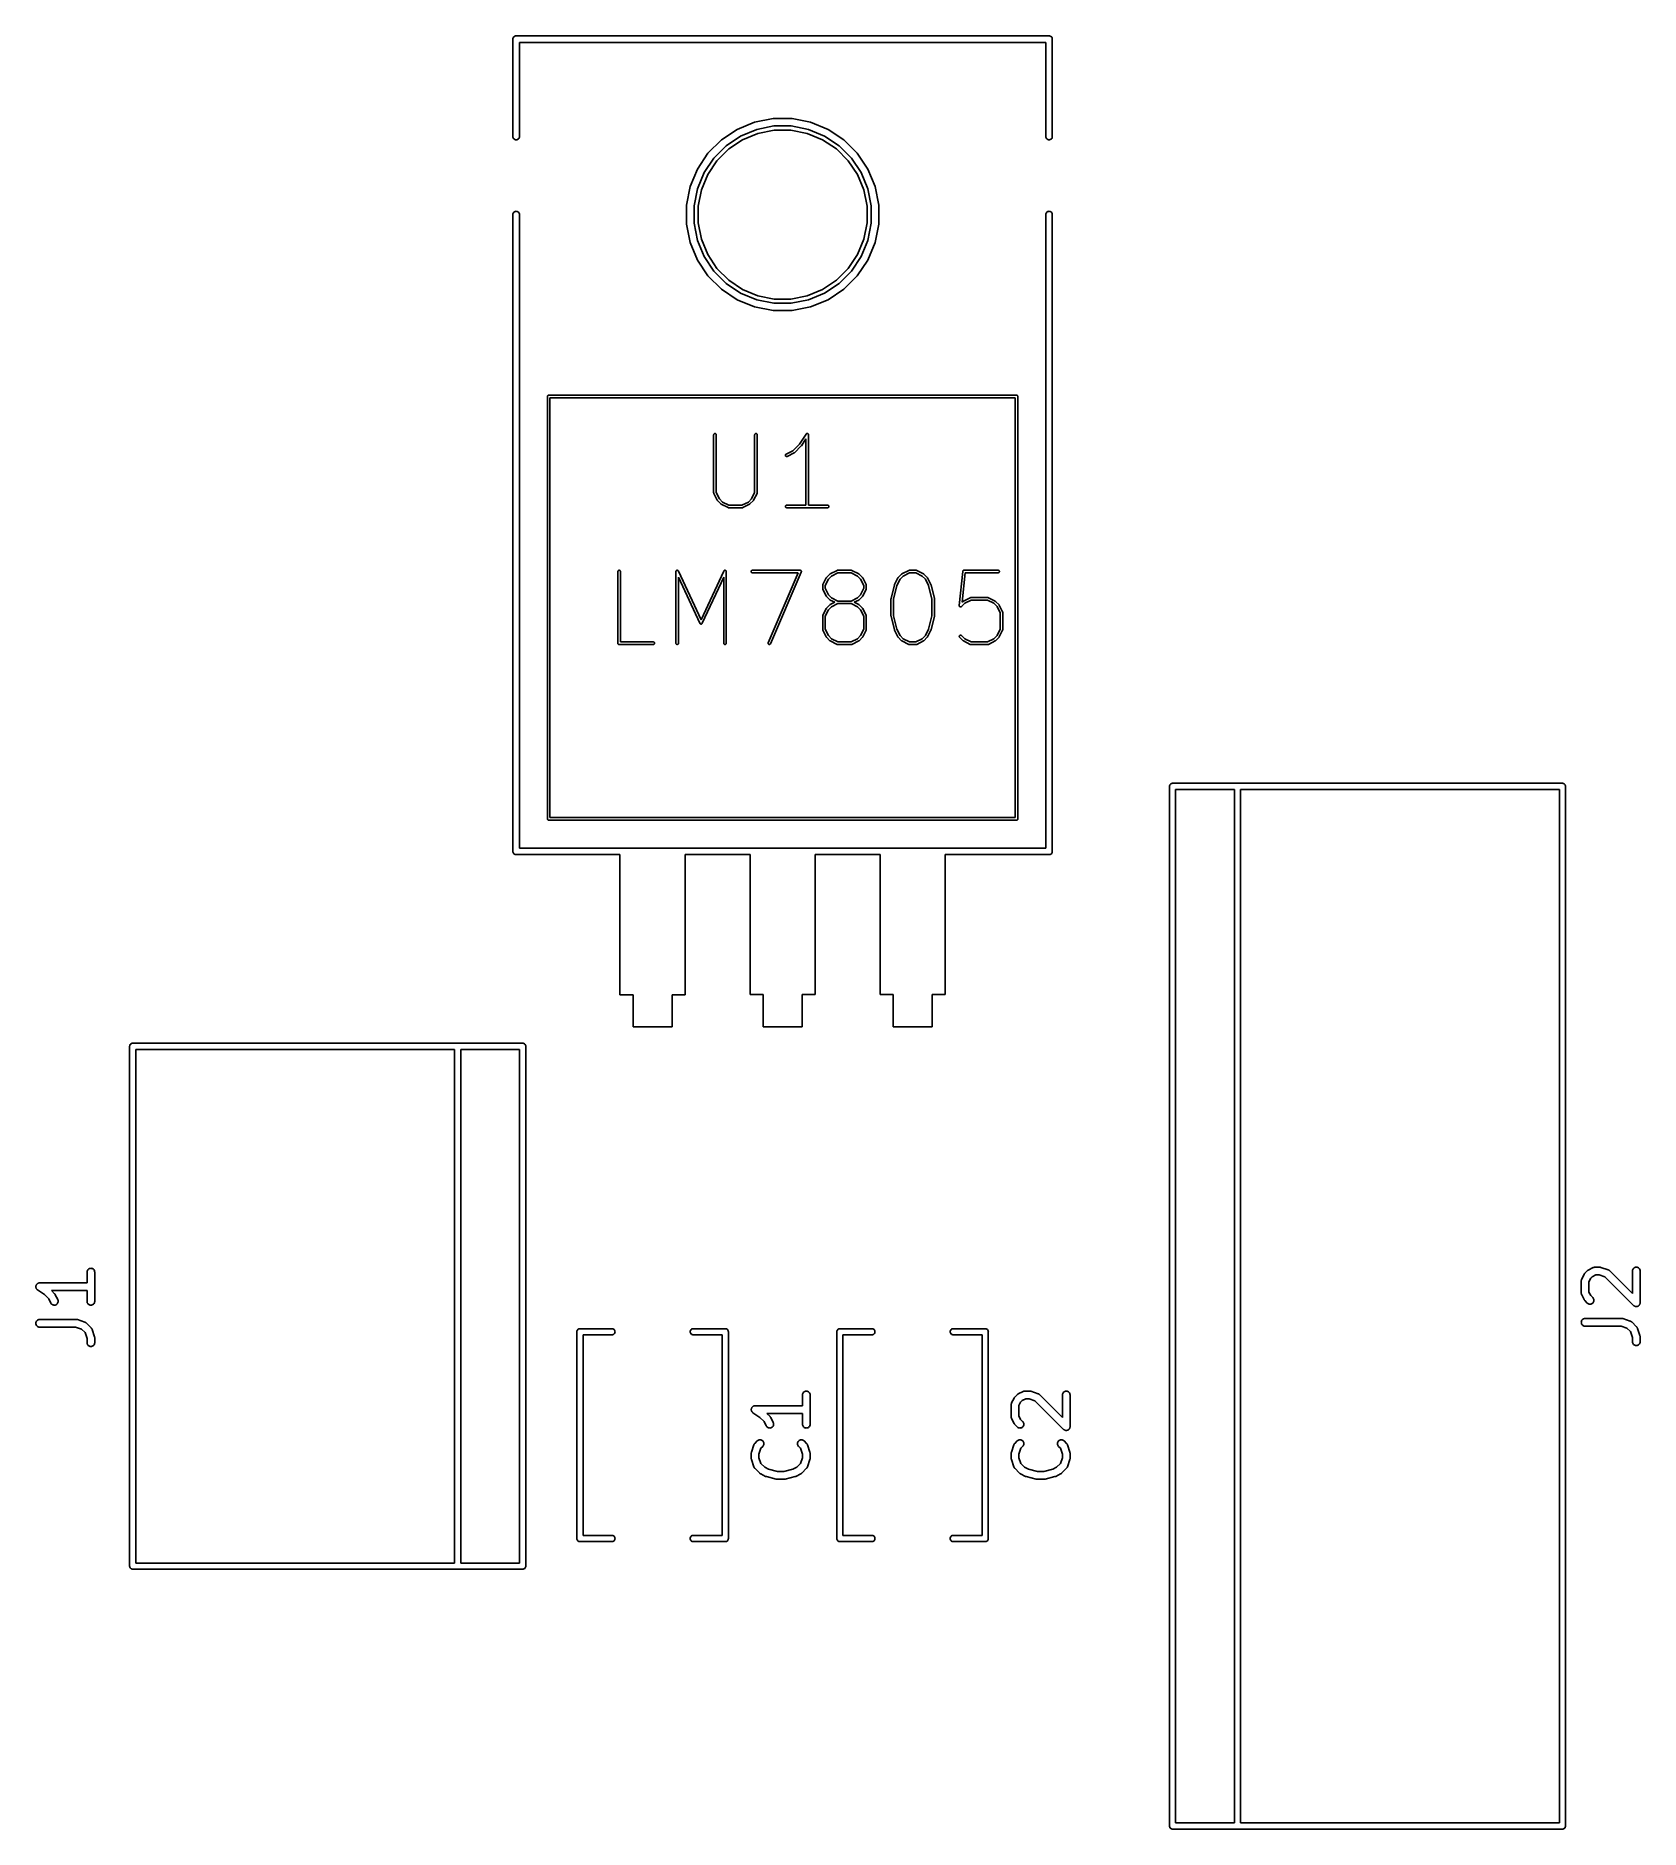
# Model space of a CAD drawing. Extents: x 1.73 to 2.96, y -2.6 to -1.22.
import ezdxf

# ---------------------------------------------------------------- set-up
doc = ezdxf.new("R2010")
doc.units = 0
doc.header["$MEASUREMENT"] = 0
doc.layers.add('BLACK', color=7, linetype='CONTINUOUS')

msp = doc.modelspace()

# ---------------------------------------------------------------- linework, layer by layer
at = {"layer": 'BLACK', "linetype": 'CONTINUOUS'}
for p, q in [((2.09249, -1.225), (2.09254, -1.22451)), ((2.0925, -1.22512), (2.09249, -1.225)), ((2.0925, -1.30012), (2.0925, -1.22512)), ((2.09254, -1.22451), (2.09268, -1.22404)), ((2.09268, -1.22404), (2.09291, -1.2236)), ((2.09291, -1.2236), (2.09322, -1.22322)), ((2.09322, -1.22322), (2.0936, -1.22291)), ((2.0936, -1.22291), (2.09404, -1.22268)), ((2.09404, -1.22268), (2.09451, -1.22254)), ((2.09451, -1.22254), (2.09488, -1.2225)), ((2.09488, -1.2225), (2.095, -1.22249)), ((2.095, -1.22249), (2.09512, -1.2225)), ((2.09512, -1.2225), (2.50488, -1.2225)), ((2.5025, -1.2275), (2.0975, -1.2275)), ((2.0975, -1.2275), (2.0975, -1.30012)), ((2.5025, -1.30012), (2.5025, -1.2275)), ((2.50488, -1.2225), (2.505, -1.22249)), ((2.505, -1.22249), (2.50512, -1.2225)), ((2.50512, -1.2225), (2.50549, -1.22254)), ((2.50549, -1.22254), (2.50596, -1.22268)), ((2.50596, -1.22268), (2.5064, -1.22291)), ((2.5064, -1.22291), (2.50678, -1.22322)), ((2.50678, -1.22322), (2.50709, -1.2236)), ((2.50709, -1.2236), (2.50732, -1.22404)), ((2.50732, -1.22404), (2.50746, -1.22451)), ((2.50746, -1.22451), (2.50751, -1.225)), ((2.50751, -1.225), (2.5075, -1.22512)), ((2.5075, -1.22512), (2.5075, -1.30012)), ((2.25287, -1.30258), (2.26498, -1.29448)), ((2.26498, -1.29448), (2.27844, -1.28891)), ((2.28012, -1.29445), (2.26771, -1.29959)), ((2.27844, -1.28891), (2.29272, -1.28607)), ((2.29329, -1.29183), (2.28012, -1.29445)), ((2.28104, -1.2975), (2.2936, -1.295)), ((2.29272, -1.28607), (2.30728, -1.28607)), ((2.30671, -1.29183), (2.29329, -1.29183)), ((2.2936, -1.295), (2.3064, -1.295)), ((2.3064, -1.295), (2.31896, -1.2975)), ((2.31988, -1.29445), (2.30671, -1.29183)), ((2.30728, -1.28607), (2.32156, -1.28891)), ((2.33229, -1.29959), (2.31988, -1.29445)), ((2.32156, -1.28891), (2.33502, -1.29448)), ((2.33502, -1.29448), (2.34713, -1.30258)), ((2.09254, -1.30049), (2.0925, -1.30012)), ((2.09268, -1.30096), (2.09254, -1.30049)), ((2.09291, -1.3014), (2.09268, -1.30096)), ((2.09322, -1.30178), (2.09291, -1.3014)), ((2.0936, -1.30209), (2.09322, -1.30178)), ((2.09404, -1.30232), (2.0936, -1.30209)), ((2.09451, -1.30246), (2.09404, -1.30232)), ((2.095, -1.30251), (2.09451, -1.30246)), ((2.09549, -1.30246), (2.095, -1.30251)), ((2.09596, -1.30232), (2.09549, -1.30246)), ((2.0964, -1.30209), (2.09596, -1.30232)), ((2.09678, -1.30178), (2.0964, -1.30209)), ((2.09709, -1.3014), (2.09678, -1.30178)), ((2.09732, -1.30096), (2.09709, -1.3014)), ((2.09746, -1.30049), (2.09732, -1.30096)), ((2.0975, -1.30012), (2.09746, -1.30049)), ((2.24258, -1.31287), (2.25287, -1.30258)), ((2.25654, -1.30705), (2.24705, -1.31654)), ((2.24951, -1.31856), (2.25856, -1.30951)), ((2.26771, -1.29959), (2.25654, -1.30705)), ((2.25856, -1.30951), (2.26921, -1.3024)), ((2.26921, -1.3024), (2.28104, -1.2975)), ((2.31896, -1.2975), (2.33079, -1.3024)), ((2.33079, -1.3024), (2.34144, -1.30951)), ((2.34346, -1.30705), (2.33229, -1.29959)), ((2.34144, -1.30951), (2.35049, -1.31856)), ((2.35295, -1.31654), (2.34346, -1.30705)), ((2.34713, -1.30258), (2.35742, -1.31287)), ((2.50254, -1.30049), (2.5025, -1.30012)), ((2.50268, -1.30096), (2.50254, -1.30049)), ((2.50291, -1.3014), (2.50268, -1.30096)), ((2.50322, -1.30178), (2.50291, -1.3014)), ((2.5036, -1.30209), (2.50322, -1.30178)), ((2.50404, -1.30232), (2.5036, -1.30209)), ((2.50451, -1.30246), (2.50404, -1.30232)), ((2.505, -1.30251), (2.50451, -1.30246)), ((2.50549, -1.30246), (2.505, -1.30251)), ((2.50596, -1.30232), (2.50549, -1.30246)), ((2.5064, -1.30209), (2.50596, -1.30232)), ((2.50678, -1.30178), (2.5064, -1.30209)), ((2.50709, -1.3014), (2.50678, -1.30178)), ((2.50732, -1.30096), (2.50709, -1.3014)), ((2.50746, -1.30049), (2.50732, -1.30096)), ((2.5075, -1.30012), (2.50746, -1.30049)), ((2.23448, -1.32498), (2.24258, -1.31287)), ((2.24705, -1.31654), (2.23959, -1.32771)), ((2.2424, -1.32921), (2.24951, -1.31856)), ((2.35049, -1.31856), (2.3576, -1.32921)), ((2.36041, -1.32771), (2.35295, -1.31654)), ((2.35742, -1.31287), (2.36552, -1.32498)), ((2.22607, -1.35272), (2.22891, -1.33844)), ((2.22891, -1.33844), (2.23448, -1.32498)), ((2.23959, -1.32771), (2.23445, -1.34012)), ((2.2375, -1.34104), (2.2424, -1.32921)), ((2.3576, -1.32921), (2.3625, -1.34104)), ((2.36555, -1.34012), (2.36041, -1.32771)), ((2.36552, -1.32498), (2.37109, -1.33844)), ((2.37109, -1.33844), (2.37393, -1.35272)), ((2.23445, -1.34012), (2.23183, -1.35329)), ((2.235, -1.3536), (2.2375, -1.34104)), ((2.3625, -1.34104), (2.365, -1.3536)), ((2.36817, -1.35329), (2.36555, -1.34012)), ((2.0925, -1.35988), (2.09254, -1.35951)), ((2.0925, -1.84988), (2.0925, -1.35988)), ((2.09254, -1.35951), (2.09268, -1.35904)), ((2.09268, -1.35904), (2.09291, -1.3586)), ((2.09291, -1.3586), (2.09322, -1.35822)), ((2.09322, -1.35822), (2.0936, -1.35791)), ((2.0936, -1.35791), (2.09404, -1.35768)), ((2.09404, -1.35768), (2.09451, -1.35754)), ((2.09451, -1.35754), (2.095, -1.35749)), ((2.095, -1.35749), (2.09549, -1.35754)), ((2.09549, -1.35754), (2.09596, -1.35768)), ((2.09596, -1.35768), (2.0964, -1.35791)), ((2.0964, -1.35791), (2.09678, -1.35822)), ((2.09678, -1.35822), (2.09709, -1.3586)), ((2.09709, -1.3586), (2.09732, -1.35904)), ((2.09732, -1.35904), (2.09746, -1.35951)), ((2.09746, -1.35951), (2.0975, -1.35988)), ((2.0975, -1.35988), (2.0975, -1.8475)), ((2.22607, -1.36728), (2.22607, -1.35272)), ((2.23183, -1.35329), (2.23183, -1.36671)), ((2.235, -1.3664), (2.235, -1.3536)), ((2.365, -1.3536), (2.365, -1.3664)), ((2.36817, -1.36671), (2.36817, -1.35329)), ((2.37393, -1.35272), (2.37393, -1.36728)), ((2.5025, -1.35988), (2.50254, -1.35951)), ((2.5025, -1.8475), (2.5025, -1.35988)), ((2.50254, -1.35951), (2.50268, -1.35904)), ((2.50268, -1.35904), (2.50291, -1.3586)), ((2.50291, -1.3586), (2.50322, -1.35822)), ((2.50322, -1.35822), (2.5036, -1.35791)), ((2.5036, -1.35791), (2.50404, -1.35768)), ((2.50404, -1.35768), (2.50451, -1.35754)), ((2.50451, -1.35754), (2.505, -1.35749)), ((2.505, -1.35749), (2.50549, -1.35754)), ((2.50549, -1.35754), (2.50596, -1.35768)), ((2.50596, -1.35768), (2.5064, -1.35791)), ((2.5064, -1.35791), (2.50678, -1.35822)), ((2.50678, -1.35822), (2.50709, -1.3586)), ((2.50709, -1.3586), (2.50732, -1.35904)), ((2.50732, -1.35904), (2.50746, -1.35951)), ((2.50746, -1.35951), (2.5075, -1.35988)), ((2.5075, -1.35988), (2.5075, -1.84988)), ((2.22891, -1.38156), (2.22607, -1.36728)), ((2.23183, -1.36671), (2.23445, -1.37988)), ((2.23445, -1.37988), (2.23959, -1.39229)), ((2.2375, -1.37896), (2.235, -1.3664)), ((2.2424, -1.39079), (2.2375, -1.37896)), ((2.3625, -1.37896), (2.3576, -1.39079)), ((2.36041, -1.39229), (2.36555, -1.37988)), ((2.365, -1.3664), (2.3625, -1.37896)), ((2.36555, -1.37988), (2.36817, -1.36671)), ((2.37393, -1.36728), (2.37109, -1.38156)), ((2.23448, -1.39502), (2.22891, -1.38156)), ((2.23959, -1.39229), (2.24705, -1.40346)), ((2.24951, -1.40144), (2.2424, -1.39079)), ((2.3576, -1.39079), (2.35049, -1.40144)), ((2.35295, -1.40346), (2.36041, -1.39229)), ((2.37109, -1.38156), (2.36552, -1.39502)), ((2.24258, -1.40713), (2.23448, -1.39502)), ((2.25287, -1.41742), (2.24258, -1.40713)), ((2.24705, -1.40346), (2.25654, -1.41295)), ((2.25856, -1.41049), (2.24951, -1.40144)), ((2.35049, -1.40144), (2.34144, -1.41049)), ((2.34346, -1.41295), (2.35295, -1.40346)), ((2.35742, -1.40713), (2.34713, -1.41742)), ((2.36552, -1.39502), (2.35742, -1.40713)), ((2.26498, -1.42552), (2.25287, -1.41742)), ((2.25654, -1.41295), (2.26771, -1.42041)), ((2.26921, -1.4176), (2.25856, -1.41049)), ((2.26771, -1.42041), (2.28012, -1.42555)), ((2.28104, -1.4225), (2.26921, -1.4176)), ((2.33079, -1.4176), (2.31896, -1.4225)), ((2.31988, -1.42555), (2.33229, -1.42041)), ((2.34144, -1.41049), (2.33079, -1.4176)), ((2.33229, -1.42041), (2.34346, -1.41295)), ((2.34713, -1.41742), (2.33502, -1.42552)), ((2.27844, -1.43109), (2.26498, -1.42552)), ((2.29272, -1.43393), (2.27844, -1.43109)), ((2.28012, -1.42555), (2.29329, -1.42817)), ((2.2936, -1.425), (2.28104, -1.4225)), ((2.30728, -1.43393), (2.29272, -1.43393)), ((2.29329, -1.42817), (2.30671, -1.42817)), ((2.3064, -1.425), (2.2936, -1.425)), ((2.31896, -1.4225), (2.3064, -1.425)), ((2.30671, -1.42817), (2.31988, -1.42555)), ((2.32156, -1.43109), (2.30728, -1.43393)), ((2.33502, -1.42552), (2.32156, -1.43109)), ((2.119, -1.5), (2.11901, -1.4998)), ((2.119, -1.50005), (2.119, -1.5)), ((2.119, -1.82495), (2.119, -1.50005)), ((2.11901, -1.4998), (2.11907, -1.49962)), ((2.11907, -1.49962), (2.11916, -1.49944)), ((2.11916, -1.49944), (2.11929, -1.49929)), ((2.11929, -1.49929), (2.11944, -1.49916)), ((2.11944, -1.49916), (2.11962, -1.49907)), ((2.11962, -1.49907), (2.1198, -1.49901)), ((2.1198, -1.49901), (2.11995, -1.499)), ((2.11995, -1.499), (2.11995, -1.499)), ((2.11995, -1.499), (2.12, -1.499)), ((2.12, -1.499), (2.12005, -1.499)), ((2.12005, -1.499), (2.47995, -1.499)), ((2.121, -1.501), (2.121, -1.824)), ((2.479, -1.501), (2.121, -1.501)), ((2.479, -1.824), (2.479, -1.501)), ((2.47995, -1.499), (2.48, -1.499)), ((2.48, -1.499), (2.48005, -1.499)), ((2.48005, -1.499), (2.48005, -1.499)), ((2.48005, -1.499), (2.4802, -1.49901)), ((2.4802, -1.49901), (2.48038, -1.49907)), ((2.48038, -1.49907), (2.48056, -1.49916)), ((2.48056, -1.49916), (2.48071, -1.49929)), ((2.48071, -1.49929), (2.48084, -1.49944)), ((2.48084, -1.49944), (2.48093, -1.49962)), ((2.48093, -1.49962), (2.48099, -1.4998)), ((2.48099, -1.4998), (2.481, -1.5)), ((2.481, -1.5), (2.481, -1.50005)), ((2.481, -1.50005), (2.481, -1.82495)), ((2.24694, -1.52941), (2.24697, -1.52922)), ((2.24694, -1.52942), (2.24694, -1.52941)), ((2.24694, -1.57411), (2.24694, -1.52942)), ((2.24697, -1.52922), (2.24702, -1.52903)), ((2.24702, -1.52903), (2.24712, -1.52886)), ((2.24712, -1.52886), (2.24724, -1.52872)), ((2.24724, -1.52872), (2.24739, -1.5286)), ((2.24739, -1.5286), (2.24756, -1.52851)), ((2.24756, -1.52851), (2.24774, -1.52845)), ((2.24774, -1.52845), (2.24794, -1.52844)), ((2.24794, -1.52844), (2.24813, -1.52846)), ((2.24813, -1.52846), (2.24831, -1.52851)), ((2.24831, -1.52851), (2.24848, -1.5286)), ((2.24848, -1.5286), (2.24863, -1.52873)), ((2.24863, -1.52873), (2.24875, -1.52888)), ((2.24875, -1.52888), (2.24884, -1.52905)), ((2.24884, -1.52905), (2.24889, -1.52923)), ((2.24889, -1.52923), (2.24891, -1.52942)), ((2.24891, -1.52942), (2.24891, -1.57387)), ((2.27849, -1.52941), (2.27851, -1.52922)), ((2.27849, -1.52942), (2.27849, -1.52941)), ((2.27849, -1.57387), (2.27849, -1.52942)), ((2.27851, -1.52922), (2.27857, -1.52903)), ((2.27857, -1.52903), (2.27866, -1.52886)), ((2.27866, -1.52886), (2.27878, -1.52872)), ((2.27878, -1.52872), (2.27893, -1.5286)), ((2.27893, -1.5286), (2.2791, -1.52851)), ((2.2791, -1.52851), (2.27929, -1.52845)), ((2.27929, -1.52845), (2.27948, -1.52844)), ((2.27948, -1.52844), (2.27967, -1.52846)), ((2.27967, -1.52846), (2.27985, -1.52851)), ((2.27985, -1.52851), (2.28002, -1.5286)), ((2.28002, -1.5286), (2.28017, -1.52873)), ((2.28017, -1.52873), (2.28029, -1.52888)), ((2.28029, -1.52888), (2.28038, -1.52905)), ((2.28038, -1.52905), (2.28044, -1.52923)), ((2.28044, -1.52923), (2.28046, -1.52942)), ((2.28046, -1.52942), (2.28046, -1.57411)), ((2.31288, -1.53668), (2.31808, -1.52887)), ((2.31808, -1.52887), (2.31809, -1.52886)), ((2.31809, -1.52886), (2.31815, -1.52879)), ((2.31815, -1.52879), (2.31821, -1.52872)), ((2.31821, -1.52872), (2.31828, -1.52866)), ((2.31821, -1.52872), (2.31821, -1.52872)), ((2.31821, -1.52872), (2.31821, -1.52872)), ((2.31828, -1.52866), (2.31836, -1.5286)), ((2.31836, -1.5286), (2.31844, -1.52856)), ((2.31836, -1.5286), (2.31836, -1.5286)), ((2.31836, -1.5286), (2.31836, -1.5286)), ((2.31844, -1.52856), (2.31853, -1.52851)), ((2.31853, -1.52851), (2.31862, -1.52848)), ((2.31853, -1.52851), (2.31853, -1.52851)), ((2.31853, -1.52851), (2.31853, -1.52851)), ((2.31862, -1.52848), (2.31871, -1.52845)), ((2.31871, -1.52845), (2.31871, -1.52845)), ((2.31871, -1.52845), (2.31872, -1.52845)), ((2.31872, -1.52845), (2.31882, -1.52844)), ((2.31882, -1.52844), (2.31891, -1.52844)), ((2.31891, -1.52844), (2.31891, -1.52844)), ((2.31891, -1.52844), (2.31891, -1.52844)), ((2.31891, -1.52844), (2.319, -1.52845)), ((2.319, -1.52845), (2.3191, -1.52846)), ((2.3191, -1.52846), (2.3191, -1.52846)), ((2.3191, -1.52846), (2.3191, -1.52846)), ((2.3191, -1.52846), (2.31918, -1.52848)), ((2.31918, -1.52848), (2.31928, -1.52851)), ((2.31928, -1.52851), (2.31928, -1.52851)), ((2.31928, -1.52851), (2.31928, -1.52851)), ((2.31928, -1.52851), (2.31934, -1.52854)), ((2.31934, -1.52854), (2.31945, -1.5286)), ((2.31945, -1.5286), (2.31945, -1.52861)), ((2.31945, -1.52861), (2.31945, -1.52861)), ((2.31945, -1.52861), (2.31951, -1.52865)), ((2.31951, -1.52865), (2.3196, -1.52873)), ((2.3196, -1.52873), (2.3196, -1.52873)), ((2.3196, -1.52873), (2.3196, -1.52873)), ((2.3196, -1.52873), (2.31966, -1.5288)), ((2.31966, -1.5288), (2.31972, -1.52888)), ((2.31972, -1.52888), (2.31972, -1.52888)), ((2.31972, -1.52888), (2.31972, -1.52888)), ((2.31972, -1.52888), (2.31976, -1.52896)), ((2.31976, -1.52896), (2.31981, -1.52905)), ((2.31981, -1.52905), (2.31981, -1.52905)), ((2.31981, -1.52905), (2.31981, -1.52905)), ((2.31981, -1.52905), (2.31983, -1.52913)), ((2.31983, -1.52913), (2.31986, -1.52923)), ((2.31986, -1.52923), (2.31986, -1.52923)), ((2.31986, -1.52923), (2.31986, -1.52923)), ((2.31986, -1.52923), (2.31987, -1.52932)), ((2.31987, -1.52932), (2.31988, -1.52942)), ((2.31988, -1.52942), (2.31988, -1.58364)), ((2.30215, -1.54506), (2.30219, -1.54488)), ((2.30215, -1.54526), (2.30215, -1.54506)), ((2.30218, -1.54545), (2.30215, -1.54526)), ((2.30224, -1.54563), (2.30218, -1.54545)), ((2.30219, -1.54488), (2.30227, -1.5447)), ((2.30227, -1.5447), (2.30239, -1.54455)), ((2.30239, -1.54455), (2.30252, -1.54441)), ((2.30252, -1.54441), (2.30269, -1.54431)), ((2.30269, -1.54431), (2.3078, -1.54175)), ((2.30882, -1.54344), (2.30357, -1.54607)), ((2.3078, -1.54175), (2.31288, -1.53668)), ((2.30887, -1.54341), (2.30882, -1.54344)), ((2.30892, -1.54339), (2.30887, -1.54341)), ((2.30895, -1.54336), (2.30892, -1.54339)), ((2.30899, -1.54334), (2.30895, -1.54336)), ((2.30903, -1.5433), (2.30899, -1.54334)), ((2.30907, -1.54327), (2.30903, -1.5433)), ((2.30908, -1.54326), (2.30907, -1.54327)), ((2.31434, -1.538), (2.30908, -1.54326)), ((2.31439, -1.53793), (2.31434, -1.538)), ((2.31445, -1.53786), (2.31439, -1.53793)), ((2.31446, -1.53785), (2.31445, -1.53786)), ((2.31791, -1.53267), (2.31446, -1.53785)), ((2.31791, -1.58364), (2.31791, -1.53267)), ((2.30235, -1.54579), (2.30224, -1.54563)), ((2.30248, -1.54593), (2.30235, -1.54579)), ((2.30263, -1.54604), (2.30248, -1.54593)), ((2.30281, -1.54612), (2.30263, -1.54604)), ((2.30299, -1.54617), (2.30281, -1.54612)), ((2.30319, -1.54617), (2.30299, -1.54617)), ((2.30338, -1.54614), (2.30319, -1.54617)), ((2.30356, -1.54608), (2.30338, -1.54614)), ((2.30357, -1.54607), (2.30356, -1.54608)), ((2.24695, -1.57413), (2.24694, -1.57411)), ((2.24695, -1.57416), (2.24695, -1.57413)), ((2.24696, -1.57423), (2.24695, -1.57416)), ((2.24696, -1.5743), (2.24696, -1.57423)), ((2.24697, -1.57432), (2.24696, -1.5743)), ((2.24698, -1.57435), (2.24697, -1.57432)), ((2.247, -1.57442), (2.24698, -1.57435)), ((2.24702, -1.57448), (2.247, -1.57442)), ((2.24703, -1.57451), (2.24702, -1.57448)), ((2.24704, -1.57453), (2.24703, -1.57451)), ((2.24705, -1.57455), (2.24704, -1.57453)), ((2.24968, -1.5798), (2.24705, -1.57455)), ((2.24891, -1.57387), (2.25137, -1.57878)), ((2.24971, -1.57985), (2.24968, -1.5798)), ((2.24973, -1.5799), (2.24971, -1.57985)), ((2.24976, -1.57993), (2.24973, -1.5799)), ((2.24978, -1.57997), (2.24976, -1.57993)), ((2.24982, -1.58001), (2.24978, -1.57997)), ((2.24985, -1.58005), (2.24982, -1.58001)), ((2.24986, -1.58006), (2.24985, -1.58005)), ((2.25249, -1.58269), (2.24986, -1.58006)), ((2.25137, -1.57878), (2.25377, -1.58118)), ((2.25253, -1.58272), (2.25249, -1.58269)), ((2.25257, -1.58276), (2.25253, -1.58272)), ((2.25261, -1.58278), (2.25257, -1.58276)), ((2.25264, -1.58281), (2.25261, -1.58278)), ((2.25269, -1.58283), (2.25264, -1.58281)), ((2.25273, -1.58286), (2.25269, -1.58283)), ((2.25275, -1.58287), (2.25273, -1.58286)), ((2.258, -1.5855), (2.25275, -1.58287)), ((2.25377, -1.58118), (2.25868, -1.58364)), ((2.25803, -1.58551), (2.258, -1.5855)), ((2.25806, -1.58552), (2.25803, -1.58551)), ((2.25812, -1.58554), (2.25806, -1.58552)), ((2.25818, -1.58557), (2.25812, -1.58554)), ((2.25821, -1.58557), (2.25818, -1.58557)), ((2.25824, -1.58558), (2.25821, -1.58557)), ((2.25831, -1.58559), (2.25824, -1.58558)), ((2.25837, -1.5856), (2.25831, -1.58559)), ((2.2584, -1.5856), (2.25837, -1.5856)), ((2.25843, -1.5856), (2.2584, -1.5856)), ((2.25844, -1.5856), (2.25843, -1.5856)), ((2.26896, -1.5856), (2.25844, -1.5856)), ((2.25868, -1.58364), (2.26872, -1.58364)), ((2.26872, -1.58364), (2.27363, -1.58118)), ((2.26899, -1.5856), (2.26896, -1.5856)), ((2.26901, -1.5856), (2.26899, -1.5856)), ((2.26908, -1.58559), (2.26901, -1.5856)), ((2.26915, -1.58558), (2.26908, -1.58559)), ((2.26918, -1.58558), (2.26915, -1.58558)), ((2.2692, -1.58557), (2.26918, -1.58558)), ((2.26927, -1.58555), (2.2692, -1.58557)), ((2.26933, -1.58553), (2.26927, -1.58555)), ((2.26936, -1.58552), (2.26933, -1.58553)), ((2.26938, -1.58551), (2.26936, -1.58552)), ((2.2694, -1.5855), (2.26938, -1.58551)), ((2.27465, -1.58287), (2.2694, -1.5855)), ((2.27363, -1.58118), (2.27603, -1.57878)), ((2.2747, -1.58284), (2.27465, -1.58287)), ((2.27475, -1.58282), (2.2747, -1.58284)), ((2.27478, -1.58279), (2.27475, -1.58282)), ((2.27482, -1.58277), (2.27478, -1.58279)), ((2.27486, -1.58273), (2.27482, -1.58277)), ((2.2749, -1.5827), (2.27486, -1.58273)), ((2.27491, -1.58269), (2.2749, -1.5827)), ((2.27754, -1.58006), (2.27491, -1.58269)), ((2.27603, -1.57878), (2.27849, -1.57387)), ((2.27757, -1.58002), (2.27754, -1.58006)), ((2.27761, -1.57998), (2.27757, -1.58002)), ((2.27763, -1.57994), (2.27761, -1.57998)), ((2.27766, -1.57991), (2.27763, -1.57994)), ((2.27769, -1.57986), (2.27766, -1.57991)), ((2.27772, -1.57981), (2.27769, -1.57986)), ((2.28035, -1.57455), (2.27772, -1.5798)), ((2.27772, -1.5798), (2.27772, -1.57981)), ((2.28036, -1.57452), (2.28035, -1.57455)), ((2.28038, -1.57449), (2.28036, -1.57452)), ((2.2804, -1.57443), (2.28038, -1.57449)), ((2.28042, -1.57437), (2.2804, -1.57443)), ((2.28043, -1.57431), (2.28042, -1.57434)), ((2.28042, -1.57434), (2.28042, -1.57437)), ((2.28044, -1.57424), (2.28043, -1.57431)), ((2.28045, -1.57418), (2.28044, -1.57424)), ((2.28046, -1.57412), (2.28045, -1.57415)), ((2.28045, -1.57415), (2.28045, -1.57418)), ((2.28046, -1.57411), (2.28046, -1.57412)), ((2.30214, -1.58461), (2.30216, -1.58442)), ((2.30216, -1.5848), (2.30214, -1.58461)), ((2.30216, -1.58442), (2.30222, -1.58424)), ((2.30221, -1.58499), (2.30216, -1.5848)), ((2.3023, -1.58516), (2.30221, -1.58499)), ((2.30222, -1.58424), (2.30231, -1.58407)), ((2.30242, -1.58531), (2.3023, -1.58516)), ((2.30231, -1.58407), (2.30243, -1.58392)), ((2.30257, -1.58543), (2.30242, -1.58531)), ((2.30243, -1.58392), (2.30258, -1.5838)), ((2.30274, -1.58552), (2.30257, -1.58543)), ((2.30258, -1.5838), (2.30275, -1.58371)), ((2.30292, -1.58558), (2.30274, -1.58552)), ((2.30275, -1.58371), (2.30294, -1.58365)), ((2.30311, -1.5856), (2.30292, -1.58558)), ((2.30294, -1.58365), (2.30313, -1.58364)), ((2.30313, -1.5856), (2.30311, -1.5856)), ((2.30313, -1.58364), (2.31791, -1.58364)), ((2.33467, -1.5856), (2.30313, -1.5856)), ((2.31988, -1.58364), (2.33467, -1.58364)), ((2.33467, -1.58364), (2.33468, -1.58364)), ((2.33486, -1.58558), (2.33467, -1.5856)), ((2.33468, -1.58364), (2.33487, -1.58366)), ((2.33504, -1.58553), (2.33486, -1.58558)), ((2.33487, -1.58366), (2.33506, -1.58371)), ((2.33521, -1.58544), (2.33504, -1.58553)), ((2.33506, -1.58371), (2.33523, -1.58381)), ((2.33536, -1.58532), (2.33521, -1.58544)), ((2.33523, -1.58381), (2.33537, -1.58393)), ((2.33549, -1.58517), (2.33536, -1.58532)), ((2.33537, -1.58393), (2.33549, -1.58408)), ((2.33549, -1.58408), (2.33558, -1.58425)), ((2.33558, -1.585), (2.33549, -1.58517)), ((2.33558, -1.58425), (2.33564, -1.58443)), ((2.33563, -1.58482), (2.33558, -1.585)), ((2.33565, -1.58463), (2.33563, -1.58482)), ((2.33564, -1.58443), (2.33565, -1.58463)), ((2.17325, -1.63468), (2.17327, -1.63449)), ((2.17325, -1.63469), (2.17325, -1.63468)), ((2.17325, -1.68985), (2.17325, -1.63469)), ((2.17327, -1.63449), (2.17333, -1.6343)), ((2.17333, -1.6343), (2.17342, -1.63413)), ((2.17342, -1.63413), (2.17355, -1.63399)), ((2.17355, -1.63399), (2.1737, -1.63387)), ((2.1737, -1.63387), (2.17387, -1.63378)), ((2.17387, -1.63378), (2.17405, -1.63372)), ((2.17405, -1.63372), (2.17424, -1.63371)), ((2.17424, -1.63371), (2.17443, -1.63373)), ((2.17443, -1.63373), (2.17462, -1.63378)), ((2.17462, -1.63378), (2.17479, -1.63388)), ((2.17479, -1.63388), (2.17493, -1.634)), ((2.17493, -1.634), (2.17506, -1.63415)), ((2.17506, -1.63415), (2.17515, -1.63432)), ((2.17515, -1.63432), (2.1752, -1.6345)), ((2.1752, -1.6345), (2.17522, -1.63469)), ((2.17522, -1.63469), (2.17522, -1.68887)), ((2.2179, -1.63469), (2.21791, -1.63468)), ((2.2179, -1.68985), (2.2179, -1.63469)), ((2.21791, -1.6346), (2.21792, -1.63453)), ((2.21791, -1.63468), (2.21791, -1.6346)), ((2.21792, -1.63451), (2.21793, -1.63449)), ((2.21792, -1.63453), (2.21792, -1.63451)), ((2.21793, -1.63449), (2.21795, -1.63442)), ((2.21795, -1.63442), (2.21797, -1.63434)), ((2.21797, -1.63434), (2.21798, -1.63432)), ((2.21798, -1.6343), (2.21802, -1.63424)), ((2.21798, -1.63432), (2.21798, -1.6343)), ((2.21802, -1.63424), (2.21805, -1.63417)), ((2.21805, -1.63417), (2.21807, -1.63415)), ((2.21807, -1.63415), (2.21808, -1.63413)), ((2.21808, -1.63413), (2.21812, -1.63408)), ((2.21812, -1.63408), (2.21817, -1.63402)), ((2.21817, -1.63402), (2.21819, -1.63401)), ((2.21819, -1.63401), (2.2182, -1.63399)), ((2.2182, -1.63399), (2.21826, -1.63394)), ((2.21826, -1.63394), (2.21831, -1.63389)), ((2.21831, -1.63389), (2.21833, -1.63388)), ((2.21833, -1.63388), (2.21835, -1.63387)), ((2.21835, -1.63387), (2.21842, -1.63383)), ((2.21842, -1.63383), (2.21848, -1.6338)), ((2.21848, -1.6338), (2.2185, -1.63379)), ((2.2185, -1.63379), (2.21852, -1.63378)), ((2.21852, -1.63378), (2.21859, -1.63376)), ((2.21859, -1.63376), (2.21866, -1.63373)), ((2.21866, -1.63373), (2.21868, -1.63373)), ((2.21868, -1.63373), (2.2187, -1.63372)), ((2.2187, -1.63372), (2.21878, -1.63372)), ((2.21878, -1.63372), (2.21885, -1.63371)), ((2.21885, -1.63371), (2.21887, -1.63371)), ((2.21887, -1.63371), (2.2189, -1.63371)), ((2.2189, -1.63371), (2.21897, -1.63371)), ((2.21897, -1.63371), (2.21904, -1.63372)), ((2.21904, -1.63372), (2.21906, -1.63372)), ((2.21906, -1.63372), (2.21909, -1.63373)), ((2.21909, -1.63373), (2.21916, -1.63375)), ((2.21916, -1.63375), (2.21923, -1.63377)), ((2.21923, -1.63377), (2.21925, -1.63378)), ((2.21925, -1.63378), (2.21927, -1.63378)), ((2.21927, -1.63378), (2.21934, -1.63382)), ((2.21934, -1.63382), (2.2194, -1.63385)), ((2.2194, -1.63385), (2.21942, -1.63386)), ((2.21942, -1.63386), (2.21944, -1.63388)), ((2.21944, -1.63388), (2.2195, -1.63392)), ((2.2195, -1.63392), (2.21956, -1.63397)), ((2.21956, -1.63397), (2.21957, -1.63398)), ((2.21957, -1.63398), (2.21959, -1.634)), ((2.21959, -1.634), (2.21963, -1.63405)), ((2.21963, -1.63405), (2.21968, -1.63411)), ((2.21968, -1.63411), (2.21969, -1.63413)), ((2.21969, -1.63413), (2.21971, -1.63415)), ((2.21971, -1.63415), (2.21974, -1.63421)), ((2.21974, -1.63421), (2.21978, -1.63427)), ((2.21978, -1.63427), (2.23728, -1.67176)), ((2.23638, -1.67451), (2.21987, -1.63913)), ((2.21987, -1.63913), (2.21987, -1.68985)), ((2.23728, -1.67176), (2.25477, -1.63427)), ((2.25468, -1.63913), (2.23817, -1.67451)), ((2.25468, -1.68985), (2.25468, -1.63913)), ((2.25477, -1.63427), (2.25478, -1.63426)), ((2.25478, -1.63426), (2.25482, -1.6342)), ((2.25482, -1.6342), (2.25485, -1.63413)), ((2.25485, -1.63413), (2.25486, -1.63412)), ((2.25486, -1.63412), (2.25488, -1.6341)), ((2.25488, -1.6341), (2.25493, -1.63404)), ((2.25493, -1.63404), (2.25497, -1.63399)), ((2.25497, -1.63399), (2.25499, -1.63397)), ((2.25499, -1.63397), (2.25501, -1.63396)), ((2.25501, -1.63396), (2.25507, -1.63391)), ((2.25507, -1.63391), (2.25512, -1.63387)), ((2.25512, -1.63387), (2.25514, -1.63386)), ((2.25514, -1.63386), (2.25516, -1.63384)), ((2.25516, -1.63384), (2.25523, -1.63381)), ((2.25523, -1.63381), (2.25529, -1.63378)), ((2.25529, -1.63378), (2.25532, -1.63377)), ((2.25532, -1.63377), (2.25534, -1.63376)), ((2.25534, -1.63376), (2.25541, -1.63375)), ((2.25541, -1.63375), (2.25548, -1.63372)), ((2.25548, -1.63372), (2.2555, -1.63372)), ((2.2555, -1.63372), (2.25552, -1.63372)), ((2.25552, -1.63372), (2.2556, -1.63371)), ((2.2556, -1.63371), (2.25567, -1.63371)), ((2.25567, -1.63371), (2.25569, -1.63371)), ((2.25569, -1.63371), (2.25571, -1.63371)), ((2.25571, -1.63371), (2.25579, -1.63372)), ((2.25579, -1.63372), (2.25586, -1.63373)), ((2.25586, -1.63373), (2.25588, -1.63373)), ((2.25588, -1.63373), (2.2559, -1.63374)), ((2.2559, -1.63374), (2.25597, -1.63376)), ((2.25597, -1.63376), (2.25604, -1.63378)), ((2.25604, -1.63378), (2.25606, -1.63379)), ((2.25606, -1.63379), (2.25608, -1.6338)), ((2.25608, -1.6338), (2.25615, -1.63384)), ((2.25615, -1.63384), (2.25621, -1.63388)), ((2.25621, -1.63388), (2.25623, -1.63389)), ((2.25623, -1.63389), (2.25625, -1.6339)), ((2.25625, -1.6339), (2.2563, -1.63395)), ((2.2563, -1.63395), (2.25636, -1.634)), ((2.25636, -1.634), (2.25637, -1.63401)), ((2.25637, -1.63401), (2.25639, -1.63403)), ((2.25639, -1.63403), (2.25644, -1.63409)), ((2.25644, -1.63409), (2.25648, -1.63415)), ((2.25648, -1.63415), (2.25649, -1.63417)), ((2.25649, -1.63417), (2.25651, -1.63418)), ((2.25651, -1.63418), (2.25654, -1.63425)), ((2.25654, -1.63425), (2.25657, -1.63432)), ((2.25657, -1.63432), (2.25658, -1.63434)), ((2.25658, -1.63434), (2.25659, -1.63436)), ((2.25659, -1.63436), (2.25661, -1.63443)), ((2.25661, -1.63443), (2.25663, -1.6345)), ((2.25663, -1.6345), (2.25663, -1.63452)), ((2.25663, -1.63452), (2.25664, -1.63454)), ((2.25664, -1.63454), (2.25664, -1.63462)), ((2.25664, -1.63462), (2.25665, -1.63469)), ((2.25665, -1.63469), (2.25665, -1.68985)), ((2.27569, -1.63468), (2.27571, -1.63449)), ((2.27571, -1.63488), (2.27569, -1.63468)), ((2.27571, -1.63449), (2.27577, -1.63431)), ((2.27576, -1.63506), (2.27571, -1.63488)), ((2.27585, -1.63523), (2.27576, -1.63506)), ((2.27577, -1.63431), (2.27586, -1.63414)), ((2.27597, -1.63538), (2.27585, -1.63523)), ((2.27586, -1.63414), (2.27598, -1.63399)), ((2.27612, -1.6355), (2.27597, -1.63538)), ((2.27598, -1.63399), (2.27613, -1.63387)), ((2.27629, -1.6356), (2.27612, -1.6355)), ((2.27613, -1.63387), (2.2763, -1.63378)), ((2.27647, -1.63565), (2.27629, -1.6356)), ((2.2763, -1.63378), (2.27648, -1.63373)), ((2.27666, -1.63568), (2.27647, -1.63565)), ((2.27648, -1.63373), (2.27668, -1.63371)), ((2.27668, -1.63568), (2.27666, -1.63568)), ((2.27668, -1.63371), (2.31345, -1.63371)), ((2.31196, -1.63568), (2.27668, -1.63568)), ((2.2889, -1.68946), (2.31196, -1.63568)), ((2.31435, -1.63508), (2.29071, -1.69024)), ((2.31345, -1.63371), (2.31346, -1.63371)), ((2.31346, -1.63371), (2.31347, -1.63371)), ((2.31347, -1.63371), (2.31347, -1.63371)), ((2.31347, -1.63371), (2.31356, -1.63372)), ((2.31356, -1.63372), (2.31365, -1.63373)), ((2.31365, -1.63373), (2.31366, -1.63373)), ((2.31366, -1.63373), (2.31366, -1.63373)), ((2.31366, -1.63373), (2.31375, -1.63376)), ((2.31375, -1.63376), (2.31384, -1.63379)), ((2.31384, -1.63379), (2.31384, -1.63379)), ((2.31384, -1.63379), (2.31384, -1.63379)), ((2.31384, -1.63379), (2.31392, -1.63383)), ((2.31392, -1.63383), (2.314, -1.63388)), ((2.314, -1.63388), (2.31401, -1.63388)), ((2.31401, -1.63388), (2.31401, -1.63388)), ((2.31401, -1.63388), (2.31408, -1.63394)), ((2.31408, -1.63394), (2.31415, -1.634)), ((2.31415, -1.634), (2.31415, -1.63401)), ((2.31415, -1.63401), (2.31416, -1.63401)), ((2.31416, -1.63401), (2.31421, -1.63408)), ((2.31421, -1.63408), (2.31427, -1.63415)), ((2.31427, -1.63415), (2.31427, -1.63416)), ((2.31427, -1.63416), (2.31428, -1.63416)), ((2.31428, -1.63416), (2.31432, -1.63424)), ((2.31432, -1.63424), (2.31436, -1.63432)), ((2.31436, -1.63507), (2.31435, -1.63508)), ((2.31435, -1.63508), (2.31435, -1.63508)), ((2.31436, -1.63432), (2.31436, -1.63433)), ((2.31436, -1.63433), (2.31436, -1.63433)), ((2.31436, -1.63433), (2.31439, -1.63442)), ((2.31438, -1.63498), (2.31436, -1.63507)), ((2.31441, -1.6349), (2.31438, -1.63498)), ((2.31439, -1.63442), (2.31442, -1.63451)), ((2.31442, -1.6348), (2.31441, -1.63489)), ((2.31441, -1.63489), (2.31441, -1.63489)), ((2.31441, -1.63489), (2.31441, -1.6349)), ((2.31442, -1.63451), (2.31442, -1.63451)), ((2.31442, -1.63451), (2.31442, -1.63451)), ((2.31442, -1.63451), (2.31442, -1.63461)), ((2.31442, -1.63461), (2.31443, -1.6347)), ((2.31443, -1.6347), (2.31442, -1.6348)), ((2.31443, -1.6347), (2.31443, -1.6347)), ((2.31443, -1.6347), (2.31443, -1.6347)), ((2.33096, -1.64476), (2.33358, -1.6395)), ((2.33527, -1.64053), (2.33282, -1.64543)), ((2.33358, -1.6395), (2.33359, -1.63949)), ((2.33359, -1.63949), (2.33362, -1.63945)), ((2.33362, -1.63945), (2.33364, -1.6394)), ((2.33364, -1.6394), (2.33367, -1.63937)), ((2.33367, -1.63937), (2.33369, -1.63933)), ((2.33369, -1.63933), (2.33373, -1.63929)), ((2.33373, -1.63929), (2.33377, -1.63925)), ((2.33377, -1.63925), (2.33639, -1.63662)), ((2.33767, -1.63813), (2.33527, -1.64053)), ((2.33639, -1.63662), (2.3364, -1.63661)), ((2.3364, -1.63661), (2.33645, -1.63658)), ((2.33645, -1.63658), (2.33649, -1.63654)), ((2.33649, -1.63654), (2.33652, -1.63652)), ((2.33652, -1.63652), (2.33655, -1.63649)), ((2.33655, -1.63649), (2.3366, -1.63647)), ((2.3366, -1.63647), (2.33665, -1.63644)), ((2.33665, -1.63644), (2.3419, -1.63381)), ((2.34257, -1.63568), (2.33767, -1.63813)), ((2.3419, -1.63381), (2.34191, -1.6338)), ((2.34191, -1.6338), (2.34194, -1.63379)), ((2.34194, -1.63379), (2.34197, -1.63378)), ((2.34197, -1.63378), (2.34203, -1.63376)), ((2.34203, -1.63376), (2.34209, -1.63374)), ((2.34209, -1.63374), (2.34212, -1.63373)), ((2.34212, -1.63373), (2.34215, -1.63373)), ((2.34215, -1.63373), (2.34222, -1.63372)), ((2.34222, -1.63372), (2.34228, -1.63371)), ((2.34228, -1.63371), (2.34231, -1.63371)), ((2.34231, -1.63371), (2.34234, -1.63371)), ((2.34234, -1.63371), (2.35285, -1.63371)), ((2.35262, -1.63568), (2.34257, -1.63568)), ((2.35752, -1.63813), (2.35262, -1.63568)), ((2.35285, -1.63371), (2.35286, -1.63371)), ((2.35286, -1.63371), (2.35289, -1.63371)), ((2.35289, -1.63371), (2.35292, -1.63371)), ((2.35292, -1.63371), (2.35299, -1.63372)), ((2.35299, -1.63372), (2.35305, -1.63373)), ((2.35305, -1.63373), (2.35308, -1.63374)), ((2.35308, -1.63374), (2.35311, -1.63374)), ((2.35311, -1.63374), (2.35317, -1.63377)), ((2.35317, -1.63377), (2.35324, -1.63379)), ((2.35324, -1.63379), (2.35326, -1.6338)), ((2.35326, -1.6338), (2.35329, -1.63381)), ((2.35329, -1.63381), (2.35854, -1.63644)), ((2.35992, -1.64053), (2.35752, -1.63813)), ((2.35854, -1.63644), (2.35855, -1.63644)), ((2.35855, -1.63644), (2.3586, -1.63647)), ((2.3586, -1.63647), (2.35865, -1.6365)), ((2.35865, -1.6365), (2.35868, -1.63653)), ((2.35868, -1.63653), (2.35872, -1.63655)), ((2.35872, -1.63655), (2.35876, -1.63659)), ((2.35876, -1.63659), (2.3588, -1.63662)), ((2.3588, -1.63662), (2.36142, -1.63925)), ((2.36237, -1.64543), (2.35992, -1.64053)), ((2.36142, -1.63925), (2.36143, -1.63926)), ((2.36143, -1.63926), (2.36147, -1.6393)), ((2.36147, -1.6393), (2.36151, -1.63934)), ((2.36151, -1.63934), (2.36153, -1.63938)), ((2.36153, -1.63938), (2.36155, -1.63941)), ((2.36155, -1.63941), (2.36158, -1.63946)), ((2.36158, -1.63946), (2.36161, -1.6395)), ((2.36161, -1.6395), (2.36424, -1.64476)), ((2.38611, -1.64476), (2.38874, -1.6395)), ((2.39043, -1.64053), (2.38792, -1.64554)), ((2.38874, -1.6395), (2.38875, -1.63949)), ((2.38875, -1.63949), (2.38878, -1.63945)), ((2.38878, -1.63945), (2.3888, -1.6394)), ((2.3888, -1.6394), (2.38883, -1.63937)), ((2.38883, -1.63937), (2.38885, -1.63933)), ((2.38885, -1.63933), (2.38889, -1.63929)), ((2.38889, -1.63929), (2.38893, -1.63925)), ((2.38893, -1.63925), (2.39155, -1.63662)), ((2.39283, -1.63813), (2.39043, -1.64053)), ((2.39155, -1.63662), (2.39156, -1.63661)), ((2.39156, -1.63661), (2.39161, -1.63658)), ((2.39161, -1.63658), (2.39165, -1.63654)), ((2.39165, -1.63654), (2.39168, -1.63652)), ((2.39168, -1.63652), (2.39171, -1.63649)), ((2.39171, -1.63649), (2.39176, -1.63647)), ((2.39176, -1.63647), (2.39181, -1.63644)), ((2.39181, -1.63644), (2.39706, -1.63381)), ((2.39773, -1.63568), (2.39283, -1.63813)), ((2.39706, -1.63381), (2.39707, -1.6338)), ((2.39707, -1.6338), (2.3971, -1.63379)), ((2.3971, -1.63379), (2.39713, -1.63378)), ((2.39713, -1.63378), (2.39719, -1.63376)), ((2.39719, -1.63376), (2.39725, -1.63374)), ((2.39725, -1.63374), (2.39728, -1.63373)), ((2.39728, -1.63373), (2.39731, -1.63373)), ((2.39731, -1.63373), (2.39738, -1.63372)), ((2.39738, -1.63372), (2.39744, -1.63371)), ((2.39744, -1.63371), (2.39747, -1.63371)), ((2.39747, -1.63371), (2.3975, -1.63371)), ((2.3975, -1.63371), (2.40276, -1.63371)), ((2.40252, -1.63568), (2.39773, -1.63568)), ((2.40743, -1.63813), (2.40252, -1.63568)), ((2.40276, -1.63371), (2.40277, -1.63371)), ((2.40277, -1.63371), (2.4028, -1.63371)), ((2.4028, -1.63371), (2.40283, -1.63371)), ((2.40283, -1.63371), (2.40289, -1.63372)), ((2.40289, -1.63372), (2.40296, -1.63373)), ((2.40296, -1.63373), (2.40299, -1.63374)), ((2.40299, -1.63374), (2.40302, -1.63374)), ((2.40302, -1.63374), (2.40308, -1.63377)), ((2.40308, -1.63377), (2.40314, -1.63379)), ((2.40314, -1.63379), (2.40317, -1.6338)), ((2.40317, -1.6338), (2.4032, -1.63381)), ((2.4032, -1.63381), (2.40845, -1.63644)), ((2.40983, -1.64053), (2.40743, -1.63813)), ((2.40845, -1.63644), (2.40846, -1.63644)), ((2.40846, -1.63644), (2.40851, -1.63647)), ((2.40851, -1.63647), (2.40856, -1.6365)), ((2.40856, -1.6365), (2.40859, -1.63653)), ((2.40859, -1.63653), (2.40862, -1.63655)), ((2.40862, -1.63655), (2.40866, -1.63659)), ((2.40866, -1.63659), (2.4087, -1.63662)), ((2.4087, -1.63662), (2.41133, -1.63925)), ((2.41233, -1.64554), (2.40983, -1.64053)), ((2.41133, -1.63925), (2.41134, -1.63926)), ((2.41134, -1.63926), (2.41138, -1.6393)), ((2.41138, -1.6393), (2.41141, -1.63934)), ((2.41141, -1.63934), (2.41144, -1.63938)), ((2.41144, -1.63938), (2.41146, -1.63941)), ((2.41146, -1.63941), (2.41149, -1.63946)), ((2.41149, -1.63946), (2.41152, -1.6395)), ((2.41152, -1.6395), (2.41414, -1.64476)), ((2.43592, -1.66086), (2.43855, -1.63459)), ((2.44042, -1.63568), (2.43816, -1.65831)), ((2.43855, -1.63458), (2.43856, -1.63454)), ((2.43855, -1.63459), (2.43855, -1.63458)), ((2.43856, -1.63449), (2.43858, -1.63444)), ((2.43856, -1.63454), (2.43856, -1.63449)), ((2.43858, -1.63444), (2.43859, -1.63439)), ((2.43859, -1.63439), (2.43861, -1.63435)), ((2.43861, -1.63435), (2.43862, -1.63431)), ((2.43862, -1.63431), (2.43865, -1.63426)), ((2.43865, -1.63426), (2.43867, -1.63422)), ((2.43867, -1.63422), (2.43869, -1.63418)), ((2.43869, -1.63418), (2.43871, -1.63414)), ((2.43871, -1.63414), (2.43875, -1.6341)), ((2.43875, -1.6341), (2.43878, -1.63406)), ((2.43878, -1.63406), (2.43881, -1.63403)), ((2.43881, -1.63403), (2.43884, -1.63399)), ((2.43884, -1.63399), (2.43888, -1.63396)), ((2.43888, -1.63396), (2.43891, -1.63392)), ((2.43891, -1.63392), (2.43895, -1.6339)), ((2.43895, -1.6339), (2.43898, -1.63387)), ((2.43898, -1.63387), (2.43903, -1.63385)), ((2.43903, -1.63385), (2.43907, -1.63382)), ((2.43907, -1.63382), (2.43911, -1.6338)), ((2.43911, -1.6338), (2.43915, -1.63378)), ((2.43915, -1.63378), (2.4392, -1.63377)), ((2.4392, -1.63377), (2.43925, -1.63375)), ((2.43925, -1.63375), (2.4393, -1.63374)), ((2.4393, -1.63374), (2.43934, -1.63373)), ((2.43934, -1.63373), (2.43939, -1.63372)), ((2.43939, -1.63372), (2.43944, -1.63371)), ((2.43944, -1.63371), (2.43949, -1.63371)), ((2.43949, -1.63371), (2.43953, -1.63371)), ((2.43953, -1.63371), (2.4658, -1.63371)), ((2.4658, -1.63568), (2.44042, -1.63568)), ((2.4658, -1.63371), (2.46581, -1.63371)), ((2.46599, -1.63566), (2.4658, -1.63568)), ((2.46581, -1.63371), (2.466, -1.63373)), ((2.46617, -1.6356), (2.46599, -1.63566)), ((2.466, -1.63373), (2.46618, -1.63379)), ((2.46634, -1.63551), (2.46617, -1.6356)), ((2.46618, -1.63379), (2.46635, -1.63388)), ((2.46649, -1.63539), (2.46634, -1.63551)), ((2.46635, -1.63388), (2.4665, -1.634)), ((2.46661, -1.63524), (2.46649, -1.63539)), ((2.4665, -1.634), (2.46662, -1.63415)), ((2.4667, -1.63507), (2.46661, -1.63524)), ((2.46662, -1.63415), (2.46671, -1.63432)), ((2.46676, -1.63489), (2.4667, -1.63507)), ((2.46671, -1.63432), (2.46676, -1.63451)), ((2.46676, -1.63451), (2.46678, -1.6347)), ((2.46678, -1.6347), (2.46676, -1.63489)), ((2.33085, -1.64513), (2.33087, -1.64506)), ((2.33085, -1.64516), (2.33085, -1.64513)), ((2.33085, -1.64518), (2.33085, -1.64516)), ((2.33085, -1.6452), (2.33085, -1.64518)), ((2.33085, -1.64782), (2.33085, -1.6452)), ((2.33085, -1.64785), (2.33085, -1.64782)), ((2.33085, -1.64788), (2.33085, -1.64785)), ((2.33086, -1.64795), (2.33085, -1.64788)), ((2.33087, -1.64802), (2.33086, -1.64795)), ((2.33087, -1.64499), (2.33088, -1.64497)), ((2.33087, -1.64506), (2.33087, -1.64499)), ((2.33088, -1.64804), (2.33087, -1.64802)), ((2.33088, -1.64497), (2.33089, -1.64494)), ((2.33088, -1.64807), (2.33088, -1.64804)), ((2.33091, -1.64814), (2.33088, -1.64807)), ((2.33089, -1.64494), (2.33091, -1.64487)), ((2.33091, -1.64487), (2.33093, -1.64481)), ((2.33093, -1.6482), (2.33091, -1.64814)), ((2.33093, -1.64481), (2.33094, -1.64478)), ((2.33094, -1.64823), (2.33093, -1.6482)), ((2.33094, -1.64478), (2.33096, -1.64476)), ((2.33095, -1.64825), (2.33094, -1.64823)), ((2.33096, -1.64826), (2.33095, -1.64825)), ((2.33358, -1.65352), (2.33096, -1.64826)), ((2.33282, -1.64543), (2.33282, -1.64759)), ((2.33282, -1.64759), (2.33527, -1.65249)), ((2.33361, -1.65356), (2.33358, -1.65352)), ((2.33364, -1.65361), (2.33361, -1.65356)), ((2.33366, -1.65365), (2.33364, -1.65361)), ((2.33368, -1.65368), (2.33366, -1.65365)), ((2.33372, -1.65372), (2.33368, -1.65368)), ((2.33376, -1.65376), (2.33372, -1.65372)), ((2.33377, -1.65377), (2.33376, -1.65376)), ((2.33639, -1.6564), (2.33377, -1.65377)), ((2.33527, -1.65249), (2.33767, -1.6549)), ((2.33767, -1.6549), (2.34257, -1.65735)), ((2.35262, -1.65735), (2.35752, -1.6549)), ((2.35752, -1.6549), (2.35992, -1.65249)), ((2.36142, -1.65377), (2.3588, -1.6564)), ((2.35992, -1.65249), (2.36237, -1.64759)), ((2.36146, -1.65373), (2.36142, -1.65377)), ((2.3615, -1.65369), (2.36146, -1.65373)), ((2.36152, -1.65366), (2.3615, -1.65369)), ((2.36155, -1.65363), (2.36152, -1.65366)), ((2.36157, -1.65358), (2.36155, -1.65363)), ((2.3616, -1.65353), (2.36157, -1.65358)), ((2.36161, -1.65352), (2.3616, -1.65353)), ((2.36424, -1.64826), (2.36161, -1.65352)), ((2.36237, -1.64759), (2.36237, -1.64543)), ((2.36424, -1.64476), (2.36424, -1.64477)), ((2.36424, -1.64477), (2.36425, -1.6448)), ((2.36425, -1.64824), (2.36424, -1.64826)), ((2.36425, -1.6448), (2.36427, -1.64482)), ((2.36426, -1.64821), (2.36425, -1.64824)), ((2.36428, -1.64815), (2.36426, -1.64821)), ((2.36427, -1.64482), (2.36428, -1.64489)), ((2.36428, -1.64489), (2.36431, -1.64495)), ((2.3643, -1.64809), (2.36428, -1.64815)), ((2.36431, -1.64806), (2.3643, -1.64809)), ((2.36431, -1.64495), (2.36431, -1.64498)), ((2.36431, -1.64498), (2.36432, -1.64501)), ((2.36432, -1.64803), (2.36431, -1.64806)), ((2.36432, -1.64501), (2.36433, -1.64507)), ((2.36433, -1.64796), (2.36432, -1.64803)), ((2.36433, -1.64507), (2.36434, -1.64514)), ((2.36434, -1.6479), (2.36433, -1.64796)), ((2.36434, -1.64514), (2.36434, -1.64517)), ((2.36434, -1.64517), (2.36434, -1.6452)), ((2.36434, -1.6452), (2.36434, -1.64782)), ((2.36434, -1.64782), (2.36434, -1.64784)), ((2.36434, -1.64784), (2.36434, -1.64787)), ((2.36434, -1.64787), (2.36434, -1.6479)), ((2.38338, -1.65569), (2.38339, -1.65567)), ((2.38338, -1.6557), (2.38338, -1.65569)), ((2.38338, -1.66884), (2.38338, -1.6557)), ((2.38339, -1.65566), (2.3834, -1.65558)), ((2.38339, -1.65567), (2.38339, -1.65566)), ((2.3834, -1.65558), (2.38341, -1.6555)), ((2.38341, -1.65547), (2.38604, -1.64496)), ((2.38341, -1.65548), (2.38341, -1.65547)), ((2.38341, -1.6555), (2.38341, -1.65548)), ((2.38792, -1.64554), (2.38535, -1.65583)), ((2.38535, -1.65583), (2.38535, -1.66872)), ((2.38604, -1.64495), (2.38605, -1.64494)), ((2.38604, -1.64496), (2.38604, -1.64495)), ((2.38605, -1.64494), (2.38608, -1.64485)), ((2.38605, -1.64494), (2.38605, -1.64494)), ((2.38608, -1.64485), (2.38611, -1.64477)), ((2.38611, -1.64477), (2.38611, -1.64476)), ((2.38611, -1.64476), (2.38611, -1.64476)), ((2.4149, -1.65583), (2.41233, -1.64554)), ((2.41414, -1.64476), (2.41415, -1.64477)), ((2.41415, -1.64477), (2.41415, -1.64477)), ((2.41415, -1.64477), (2.41415, -1.64478)), ((2.41415, -1.64478), (2.41418, -1.64486)), ((2.41418, -1.64486), (2.41421, -1.64495)), ((2.41421, -1.64495), (2.41422, -1.64495)), ((2.41422, -1.64495), (2.41422, -1.64496)), ((2.41422, -1.64496), (2.41684, -1.65547)), ((2.4149, -1.66872), (2.4149, -1.65583)), ((2.41684, -1.65547), (2.41685, -1.65548)), ((2.41685, -1.65548), (2.41685, -1.6555)), ((2.41685, -1.6555), (2.41685, -1.65551)), ((2.41685, -1.65551), (2.41686, -1.65559)), ((2.41686, -1.65559), (2.41687, -1.65567)), ((2.41687, -1.65567), (2.41687, -1.65569)), ((2.41687, -1.65569), (2.41687, -1.6557)), ((2.41687, -1.6557), (2.41687, -1.66884)), ((2.43909, -1.65745), (2.44434, -1.65482)), ((2.44434, -1.65482), (2.44435, -1.65482)), ((2.44435, -1.65482), (2.44438, -1.65481)), ((2.44438, -1.65481), (2.44441, -1.65479)), ((2.44441, -1.65479), (2.44447, -1.65477)), ((2.44447, -1.65477), (2.44453, -1.65475)), ((2.44453, -1.65475), (2.44456, -1.65475)), ((2.44456, -1.65475), (2.44459, -1.65474)), ((2.44459, -1.65474), (2.44466, -1.65473)), ((2.44466, -1.65473), (2.44472, -1.65472)), ((2.44472, -1.65472), (2.44475, -1.65472)), ((2.44475, -1.65472), (2.44478, -1.65472)), ((2.44478, -1.65472), (2.45792, -1.65472)), ((2.45792, -1.65472), (2.45793, -1.65472)), ((2.45793, -1.65472), (2.45796, -1.65472)), ((2.45796, -1.65472), (2.45799, -1.65472)), ((2.45799, -1.65472), (2.45805, -1.65473)), ((2.45805, -1.65473), (2.45812, -1.65474)), ((2.45812, -1.65474), (2.45815, -1.65475)), ((2.45815, -1.65475), (2.45818, -1.65476)), ((2.45818, -1.65476), (2.45824, -1.65478)), ((2.45824, -1.65478), (2.4583, -1.6548)), ((2.4583, -1.6548), (2.45833, -1.65481)), ((2.45833, -1.65481), (2.45836, -1.65482)), ((2.45836, -1.65482), (2.46361, -1.65745)), ((2.33085, -1.66877), (2.33087, -1.6687)), ((2.33085, -1.66879), (2.33085, -1.66877)), ((2.33085, -1.66882), (2.33085, -1.66879)), ((2.33085, -1.66884), (2.33085, -1.66882)), ((2.33085, -1.67934), (2.33085, -1.66884)), ((2.33087, -1.66863), (2.33088, -1.66861)), ((2.33087, -1.6687), (2.33087, -1.66863)), ((2.33088, -1.66861), (2.33089, -1.66858)), ((2.33089, -1.66858), (2.33091, -1.66851)), ((2.33091, -1.66851), (2.33093, -1.66845)), ((2.33093, -1.66845), (2.33094, -1.66842)), ((2.33094, -1.66842), (2.33096, -1.6684)), ((2.33096, -1.6684), (2.33358, -1.66314)), ((2.33527, -1.66417), (2.33282, -1.66907)), ((2.33282, -1.66907), (2.33282, -1.67911)), ((2.33358, -1.66314), (2.33359, -1.66313)), ((2.33359, -1.66313), (2.33362, -1.66309)), ((2.33362, -1.66309), (2.33364, -1.66304)), ((2.33364, -1.66304), (2.33367, -1.66301)), ((2.33367, -1.66301), (2.33369, -1.66297)), ((2.33369, -1.66297), (2.33373, -1.66293)), ((2.33373, -1.66293), (2.33377, -1.66289)), ((2.33377, -1.66289), (2.33639, -1.66026)), ((2.33767, -1.66177), (2.33527, -1.66417)), ((2.33644, -1.65644), (2.33639, -1.6564)), ((2.33639, -1.66026), (2.3364, -1.66025)), ((2.3364, -1.66025), (2.33645, -1.66022)), ((2.33648, -1.65647), (2.33644, -1.65644)), ((2.33645, -1.66022), (2.33649, -1.66018)), ((2.33651, -1.6565), (2.33648, -1.65647)), ((2.33649, -1.66018), (2.33652, -1.66016)), ((2.33654, -1.65652), (2.33651, -1.6565)), ((2.33652, -1.66016), (2.33655, -1.66013)), ((2.33659, -1.65655), (2.33654, -1.65652)), ((2.33655, -1.66013), (2.3366, -1.66011)), ((2.33664, -1.65658), (2.33659, -1.65655)), ((2.3366, -1.66011), (2.33665, -1.66008)), ((2.33665, -1.65658), (2.33664, -1.65658)), ((2.34014, -1.65833), (2.33665, -1.65658)), ((2.33665, -1.66008), (2.34014, -1.65833)), ((2.34257, -1.65932), (2.33767, -1.66177)), ((2.34257, -1.65735), (2.35262, -1.65735)), ((2.35262, -1.65932), (2.34257, -1.65932)), ((2.35752, -1.66177), (2.35262, -1.65932)), ((2.35854, -1.65658), (2.35505, -1.65833)), ((2.35505, -1.65833), (2.35854, -1.66008)), ((2.35992, -1.66417), (2.35752, -1.66177)), ((2.35859, -1.65656), (2.35854, -1.65658)), ((2.35854, -1.66008), (2.35855, -1.66008)), ((2.35855, -1.66008), (2.3586, -1.66011)), ((2.35864, -1.65653), (2.35859, -1.65656)), ((2.3586, -1.66011), (2.35865, -1.66014)), ((2.35867, -1.6565), (2.35864, -1.65653)), ((2.35865, -1.66014), (2.35868, -1.66017)), ((2.3587, -1.65648), (2.35867, -1.6565)), ((2.35868, -1.66017), (2.35872, -1.66019)), ((2.35874, -1.65644), (2.3587, -1.65648)), ((2.35872, -1.66019), (2.35876, -1.66023)), ((2.35879, -1.65641), (2.35874, -1.65644)), ((2.35876, -1.66023), (2.3588, -1.66026)), ((2.3588, -1.6564), (2.35879, -1.65641)), ((2.3588, -1.66026), (2.36142, -1.66289)), ((2.36237, -1.66907), (2.35992, -1.66417)), ((2.36142, -1.66289), (2.36143, -1.6629)), ((2.36143, -1.6629), (2.36147, -1.66294)), ((2.36147, -1.66294), (2.36151, -1.66298)), ((2.36151, -1.66298), (2.36153, -1.66302)), ((2.36153, -1.66302), (2.36155, -1.66305)), ((2.36155, -1.66305), (2.36158, -1.6631)), ((2.36158, -1.6631), (2.36161, -1.66314)), ((2.36161, -1.66314), (2.36424, -1.6684)), ((2.36237, -1.67911), (2.36237, -1.66907)), ((2.36424, -1.6684), (2.36424, -1.66841)), ((2.36424, -1.66841), (2.36425, -1.66844)), ((2.36425, -1.66844), (2.36427, -1.66846)), ((2.36427, -1.66846), (2.36428, -1.66853)), ((2.36428, -1.66853), (2.36431, -1.66859)), ((2.36431, -1.66859), (2.36431, -1.66862)), ((2.36431, -1.66862), (2.36432, -1.66865)), ((2.36432, -1.66865), (2.36433, -1.66871)), ((2.36433, -1.66871), (2.36434, -1.66878)), ((2.36434, -1.66878), (2.36434, -1.66881)), ((2.36434, -1.66881), (2.36434, -1.66884)), ((2.36434, -1.66884), (2.36434, -1.67934)), ((2.38339, -1.66885), (2.38338, -1.66884)), ((2.38339, -1.66887), (2.38339, -1.66885)), ((2.3834, -1.66895), (2.38339, -1.66887)), ((2.3834, -1.66903), (2.3834, -1.66895)), ((2.38341, -1.66905), (2.3834, -1.66903)), ((2.38341, -1.66906), (2.38341, -1.66905)), ((2.38341, -1.66908), (2.38341, -1.66906)), ((2.38604, -1.67958), (2.38341, -1.66908)), ((2.38535, -1.66872), (2.38792, -1.679)), ((2.41233, -1.679), (2.4149, -1.66872)), ((2.41684, -1.66908), (2.41422, -1.67958)), ((2.41685, -1.66906), (2.41684, -1.66908)), ((2.41686, -1.66896), (2.41685, -1.66904)), ((2.41685, -1.66904), (2.41685, -1.66906)), ((2.41687, -1.66889), (2.41686, -1.66896)), ((2.41687, -1.66884), (2.41687, -1.66885)), ((2.41687, -1.66885), (2.41687, -1.66887)), ((2.41687, -1.66887), (2.41687, -1.66889)), ((2.43592, -1.66091), (2.43592, -1.66086)), ((2.43592, -1.66095), (2.43592, -1.66091)), ((2.43592, -1.661), (2.43592, -1.66095)), ((2.43592, -1.66105), (2.43592, -1.661)), ((2.43593, -1.6611), (2.43592, -1.66105)), ((2.43594, -1.66115), (2.43593, -1.6611)), ((2.43595, -1.66119), (2.43594, -1.66115)), ((2.43596, -1.66124), (2.43595, -1.66119)), ((2.43598, -1.66128), (2.43596, -1.66124)), ((2.43599, -1.66133), (2.43598, -1.66128)), ((2.43601, -1.66137), (2.43599, -1.66133)), ((2.43603, -1.66142), (2.43601, -1.66137)), ((2.43606, -1.66146), (2.43603, -1.66142)), ((2.43608, -1.6615), (2.43606, -1.66146)), ((2.43611, -1.66154), (2.43608, -1.6615)), ((2.43614, -1.66158), (2.43611, -1.66154)), ((2.43617, -1.66161), (2.43614, -1.66158)), ((2.4362, -1.66165), (2.43617, -1.66161)), ((2.43624, -1.66168), (2.4362, -1.66165)), ((2.43627, -1.66171), (2.43624, -1.66168)), ((2.43631, -1.66174), (2.43627, -1.66171)), ((2.43635, -1.66177), (2.43631, -1.66174)), ((2.43639, -1.6618), (2.43635, -1.66177)), ((2.43643, -1.66182), (2.43639, -1.6618)), ((2.43648, -1.66184), (2.43643, -1.66182)), ((2.43652, -1.66186), (2.43648, -1.66184)), ((2.43656, -1.66188), (2.43652, -1.66186)), ((2.43661, -1.6619), (2.43656, -1.66188)), ((2.43666, -1.66191), (2.43661, -1.6619)), ((2.4367, -1.66192), (2.43666, -1.66191)), ((2.43675, -1.66193), (2.4367, -1.66192)), ((2.4368, -1.66194), (2.43675, -1.66193)), ((2.43684, -1.66194), (2.4368, -1.66194)), ((2.43689, -1.66194), (2.43684, -1.66194)), ((2.43694, -1.66194), (2.43689, -1.66194)), ((2.43699, -1.66194), (2.43694, -1.66194)), ((2.43704, -1.66193), (2.43699, -1.66194)), ((2.43708, -1.66193), (2.43704, -1.66193)), ((2.43713, -1.66191), (2.43708, -1.66193)), ((2.43718, -1.6619), (2.43713, -1.66191)), ((2.43722, -1.66188), (2.43718, -1.6619)), ((2.43727, -1.66187), (2.43722, -1.66188)), ((2.43731, -1.66185), (2.43727, -1.66187)), ((2.43736, -1.66183), (2.43731, -1.66185)), ((2.4374, -1.6618), (2.43736, -1.66183)), ((2.43744, -1.66178), (2.4374, -1.6618)), ((2.43748, -1.66175), (2.43744, -1.66178)), ((2.43752, -1.66173), (2.43748, -1.66175)), ((2.43755, -1.66169), (2.43752, -1.66173)), ((2.43759, -1.66166), (2.43755, -1.66169)), ((2.4376, -1.66165), (2.43759, -1.66166)), ((2.44011, -1.65914), (2.4376, -1.66165)), ((2.43816, -1.65831), (2.43883, -1.65763)), ((2.43883, -1.65763), (2.43884, -1.65763)), ((2.43884, -1.65763), (2.43889, -1.65759)), ((2.43889, -1.65759), (2.43893, -1.65755)), ((2.43893, -1.65755), (2.43896, -1.65753)), ((2.43896, -1.65753), (2.43899, -1.65751)), ((2.43899, -1.65751), (2.43904, -1.65748)), ((2.43904, -1.65748), (2.43909, -1.65745)), ((2.44501, -1.65669), (2.44011, -1.65914)), ((2.45768, -1.65669), (2.44501, -1.65669)), ((2.46259, -1.65914), (2.45768, -1.65669)), ((2.46499, -1.66154), (2.46259, -1.65914)), ((2.46361, -1.65745), (2.46362, -1.65746)), ((2.46362, -1.65746), (2.46367, -1.65749)), ((2.46367, -1.65749), (2.46372, -1.65751)), ((2.46372, -1.65751), (2.46375, -1.65754)), ((2.46375, -1.65754), (2.46378, -1.65756)), ((2.46378, -1.65756), (2.46382, -1.6576)), ((2.46382, -1.6576), (2.46386, -1.65763)), ((2.46386, -1.65763), (2.46649, -1.66026)), ((2.46744, -1.66644), (2.46499, -1.66154)), ((2.46649, -1.66026), (2.4665, -1.66027)), ((2.4665, -1.66027), (2.46654, -1.66031)), ((2.46654, -1.66031), (2.46657, -1.66035)), ((2.46657, -1.66035), (2.46659, -1.66039)), ((2.46659, -1.66039), (2.46662, -1.66042)), ((2.46662, -1.66042), (2.46665, -1.66047)), ((2.46665, -1.66047), (2.46668, -1.66052)), ((2.46668, -1.66052), (2.4693, -1.66577)), ((2.46744, -1.67911), (2.46744, -1.66644)), ((2.4693, -1.66577), (2.46931, -1.66578)), ((2.46931, -1.66578), (2.46932, -1.66581)), ((2.46932, -1.66581), (2.46933, -1.66584)), ((2.46933, -1.66584), (2.46935, -1.6659)), ((2.46935, -1.6659), (2.46937, -1.66596)), ((2.46937, -1.66596), (2.46938, -1.66599)), ((2.46938, -1.66599), (2.46939, -1.66602)), ((2.46939, -1.66602), (2.46939, -1.66609)), ((2.46939, -1.66609), (2.4694, -1.66615)), ((2.4694, -1.66615), (2.4694, -1.66618)), ((2.4694, -1.66618), (2.46941, -1.66621)), ((2.46941, -1.66621), (2.46941, -1.67934)), ((2.23641, -1.67455), (2.23638, -1.67451)), ((2.23643, -1.6746), (2.23641, -1.67455)), ((2.23646, -1.67463), (2.23643, -1.6746)), ((2.23648, -1.67467), (2.23646, -1.67463)), ((2.23652, -1.67471), (2.23648, -1.67467)), ((2.23655, -1.67475), (2.23652, -1.67471)), ((2.23658, -1.67478), (2.23655, -1.67475)), ((2.23661, -1.67482), (2.23658, -1.67478)), ((2.23665, -1.67485), (2.23661, -1.67482)), ((2.23669, -1.67488), (2.23665, -1.67485)), ((2.23673, -1.6749), (2.23669, -1.67488)), ((2.23676, -1.67493), (2.23673, -1.6749)), ((2.23681, -1.67495), (2.23676, -1.67493)), ((2.23685, -1.67498), (2.23681, -1.67495)), ((2.2369, -1.675), (2.23685, -1.67498)), ((2.23694, -1.67501), (2.2369, -1.675)), ((2.23699, -1.67503), (2.23694, -1.67501)), ((2.23703, -1.67505), (2.23699, -1.67503)), ((2.23708, -1.67505), (2.23703, -1.67505)), ((2.23712, -1.67506), (2.23708, -1.67505)), ((2.23717, -1.67507), (2.23712, -1.67506)), ((2.23722, -1.67507), (2.23717, -1.67507)), ((2.23727, -1.67507), (2.23722, -1.67507)), ((2.23731, -1.67507), (2.23727, -1.67507)), ((2.23736, -1.67507), (2.23731, -1.67507)), ((2.23742, -1.67507), (2.23736, -1.67507)), ((2.23746, -1.67505), (2.23742, -1.67507)), ((2.2375, -1.67505), (2.23746, -1.67505)), ((2.23755, -1.67503), (2.2375, -1.67505)), ((2.2376, -1.67502), (2.23755, -1.67503)), ((2.23764, -1.675), (2.2376, -1.67502)), ((2.23769, -1.67499), (2.23764, -1.675)), ((2.23773, -1.67496), (2.23769, -1.67499)), ((2.23778, -1.67494), (2.23773, -1.67496)), ((2.23781, -1.67491), (2.23778, -1.67494)), ((2.23785, -1.67489), (2.23781, -1.67491)), ((2.23789, -1.67486), (2.23785, -1.67489)), ((2.23793, -1.67482), (2.23789, -1.67486)), ((2.23796, -1.67479), (2.23793, -1.67482)), ((2.238, -1.67476), (2.23796, -1.67479)), ((2.23803, -1.67472), (2.238, -1.67476)), ((2.23806, -1.67468), (2.23803, -1.67472)), ((2.23809, -1.67464), (2.23806, -1.67468)), ((2.23811, -1.67461), (2.23809, -1.67464)), ((2.23813, -1.67456), (2.23811, -1.67461)), ((2.23816, -1.67452), (2.23813, -1.67456)), ((2.23817, -1.67451), (2.23816, -1.67452)), ((2.33085, -1.67937), (2.33085, -1.67934)), ((2.33085, -1.6794), (2.33085, -1.67937)), ((2.33086, -1.67947), (2.33085, -1.6794)), ((2.33087, -1.67954), (2.33086, -1.67947)), ((2.33088, -1.67956), (2.33087, -1.67954)), ((2.33088, -1.67959), (2.33088, -1.67956)), ((2.33091, -1.67965), (2.33088, -1.67959)), ((2.33093, -1.67972), (2.33091, -1.67965)), ((2.33094, -1.67974), (2.33093, -1.67972)), ((2.33095, -1.67977), (2.33094, -1.67974)), ((2.33096, -1.67978), (2.33095, -1.67977)), ((2.33358, -1.68504), (2.33096, -1.67978)), ((2.33282, -1.67911), (2.33527, -1.68401)), ((2.35992, -1.68401), (2.36237, -1.67911)), ((2.36424, -1.67978), (2.36161, -1.68504)), ((2.36425, -1.67976), (2.36424, -1.67978)), ((2.36426, -1.67973), (2.36425, -1.67976)), ((2.36428, -1.67967), (2.36426, -1.67973)), ((2.3643, -1.67961), (2.36428, -1.67967)), ((2.36431, -1.67958), (2.3643, -1.67961)), ((2.36432, -1.67955), (2.36431, -1.67958)), ((2.36433, -1.67948), (2.36432, -1.67955)), ((2.36434, -1.67942), (2.36433, -1.67948)), ((2.36434, -1.67934), (2.36434, -1.67936)), ((2.36434, -1.67936), (2.36434, -1.67939)), ((2.36434, -1.67939), (2.36434, -1.67942)), ((2.38604, -1.67959), (2.38604, -1.67958)), ((2.38607, -1.67968), (2.38604, -1.67959)), ((2.38604, -1.67959), (2.38604, -1.67959)), ((2.38611, -1.67976), (2.38607, -1.67968)), ((2.38611, -1.67977), (2.38611, -1.67976)), ((2.38611, -1.67978), (2.38611, -1.67977)), ((2.38611, -1.67977), (2.38611, -1.67977)), ((2.38874, -1.68504), (2.38611, -1.67978)), ((2.38792, -1.679), (2.39043, -1.68401)), ((2.40983, -1.68401), (2.41233, -1.679)), ((2.41414, -1.67978), (2.41152, -1.68504)), ((2.41415, -1.67978), (2.41414, -1.67978)), ((2.41414, -1.67978), (2.41414, -1.67978)), ((2.41418, -1.67969), (2.41415, -1.67978)), ((2.41421, -1.67961), (2.41418, -1.67969)), ((2.41422, -1.67958), (2.41421, -1.6796)), ((2.41421, -1.6796), (2.41421, -1.6796)), ((2.41421, -1.6796), (2.41421, -1.67961)), ((2.46499, -1.68401), (2.46744, -1.67911)), ((2.4693, -1.67978), (2.46668, -1.68504)), ((2.46931, -1.67976), (2.4693, -1.67978)), ((2.46933, -1.67973), (2.46931, -1.67976)), ((2.46935, -1.67967), (2.46933, -1.67973)), ((2.46937, -1.67961), (2.46935, -1.67967)), ((2.46938, -1.67958), (2.46937, -1.67961)), ((2.46939, -1.67948), (2.46938, -1.67955)), ((2.46938, -1.67955), (2.46938, -1.67958)), ((2.4694, -1.67942), (2.46939, -1.67948)), ((2.46941, -1.67936), (2.4694, -1.67939)), ((2.4694, -1.67939), (2.4694, -1.67942)), ((2.46941, -1.67934), (2.46941, -1.67936)), ((2.17326, -1.68994), (2.17325, -1.68985)), ((2.17327, -1.69004), (2.17326, -1.68994)), ((2.1733, -1.69013), (2.17327, -1.69004)), ((2.17327, -1.69004), (2.17327, -1.69004)), ((2.17327, -1.69004), (2.17327, -1.69004)), ((2.17332, -1.69022), (2.1733, -1.69013)), ((2.17333, -1.69023), (2.17332, -1.69022)), ((2.17332, -1.69022), (2.17332, -1.69022)), ((2.17337, -1.69031), (2.17333, -1.69023)), ((2.17341, -1.69039), (2.17337, -1.69031)), ((2.17342, -1.6904), (2.17341, -1.69039)), ((2.17341, -1.69039), (2.17341, -1.69039)), ((2.17347, -1.69047), (2.17342, -1.6904)), ((2.17353, -1.69054), (2.17347, -1.69047)), ((2.17354, -1.69054), (2.17353, -1.69054)), ((2.17361, -1.6906), (2.17354, -1.69054)), ((2.17354, -1.69054), (2.17354, -1.69054)), ((2.17368, -1.69066), (2.17361, -1.6906)), ((2.17369, -1.69067), (2.17368, -1.69066)), ((2.17368, -1.69066), (2.17368, -1.69066)), ((2.17377, -1.69071), (2.17369, -1.69067)), ((2.17385, -1.69076), (2.17377, -1.69071)), ((2.17394, -1.69079), (2.17385, -1.69076)), ((2.17385, -1.69076), (2.17385, -1.69076)), ((2.17385, -1.69076), (2.17385, -1.69076)), ((2.17403, -1.69081), (2.17394, -1.69079)), ((2.17404, -1.69081), (2.17403, -1.69081)), ((2.17403, -1.69081), (2.17403, -1.69081)), ((2.17413, -1.69082), (2.17404, -1.69081)), ((2.17422, -1.69084), (2.17413, -1.69082)), ((2.17424, -1.69084), (2.17422, -1.69084)), ((2.2005, -1.69084), (2.17424, -1.69084)), ((2.17522, -1.68887), (2.2005, -1.68887)), ((2.2005, -1.68887), (2.20052, -1.68887)), ((2.20069, -1.69082), (2.2005, -1.69084)), ((2.20052, -1.68887), (2.20071, -1.68889)), ((2.20088, -1.69076), (2.20069, -1.69082)), ((2.20071, -1.68889), (2.20089, -1.68895)), ((2.20105, -1.69067), (2.20088, -1.69076)), ((2.20089, -1.68895), (2.20106, -1.68904)), ((2.2012, -1.69055), (2.20105, -1.69067)), ((2.20106, -1.68904), (2.20121, -1.68916)), ((2.20132, -1.6904), (2.2012, -1.69055)), ((2.20121, -1.68916), (2.20133, -1.68931)), ((2.20141, -1.69023), (2.20132, -1.6904)), ((2.20133, -1.68931), (2.20142, -1.68948)), ((2.20147, -1.69005), (2.20141, -1.69023)), ((2.20142, -1.68948), (2.20147, -1.68967)), ((2.20147, -1.68967), (2.20149, -1.68986)), ((2.20149, -1.68986), (2.20147, -1.69005)), ((2.21792, -1.69004), (2.2179, -1.68985)), ((2.21798, -1.69023), (2.21792, -1.69004)), ((2.21807, -1.6904), (2.21798, -1.69023)), ((2.21819, -1.69054), (2.21807, -1.6904)), ((2.21834, -1.69067), (2.21819, -1.69054)), ((2.21851, -1.69076), (2.21834, -1.69067)), ((2.21869, -1.69081), (2.21851, -1.69076)), ((2.21888, -1.69084), (2.21869, -1.69081)), ((2.21907, -1.69082), (2.21888, -1.69084)), ((2.21926, -1.69076), (2.21907, -1.69082)), ((2.21943, -1.69067), (2.21926, -1.69076)), ((2.21958, -1.69055), (2.21943, -1.69067)), ((2.2197, -1.69041), (2.21958, -1.69055)), ((2.21979, -1.69024), (2.2197, -1.69041)), ((2.21985, -1.69006), (2.21979, -1.69024)), ((2.21987, -1.68986), (2.21985, -1.69006)), ((2.21987, -1.68985), (2.21987, -1.68986)), ((2.2547, -1.69004), (2.25468, -1.68985)), ((2.25475, -1.69023), (2.2547, -1.69004)), ((2.25484, -1.6904), (2.25475, -1.69023)), ((2.25496, -1.69054), (2.25484, -1.6904)), ((2.25511, -1.69067), (2.25496, -1.69054)), ((2.25528, -1.69076), (2.25511, -1.69067)), ((2.25546, -1.69081), (2.25528, -1.69076)), ((2.25566, -1.69084), (2.25546, -1.69081)), ((2.25585, -1.69082), (2.25566, -1.69084)), ((2.25603, -1.69076), (2.25585, -1.69082)), ((2.2562, -1.69067), (2.25603, -1.69076)), ((2.25635, -1.69055), (2.2562, -1.69067)), ((2.25647, -1.69041), (2.25635, -1.69055)), ((2.25657, -1.69024), (2.25647, -1.69041)), ((2.25663, -1.69006), (2.25657, -1.69024)), ((2.25665, -1.68986), (2.25663, -1.69006)), ((2.25665, -1.68985), (2.25665, -1.68986)), ((2.28882, -1.68984), (2.28885, -1.68965)), ((2.28884, -1.69003), (2.28882, -1.68984)), ((2.28889, -1.69021), (2.28884, -1.69003)), ((2.28885, -1.68965), (2.2889, -1.68946)), ((2.28898, -1.69038), (2.28889, -1.69021)), ((2.2891, -1.69053), (2.28898, -1.69038)), ((2.28925, -1.69066), (2.2891, -1.69053)), ((2.28941, -1.69075), (2.28925, -1.69066)), ((2.2896, -1.69081), (2.28941, -1.69075)), ((2.28979, -1.69083), (2.2896, -1.69081)), ((2.28998, -1.69082), (2.28979, -1.69083)), ((2.29016, -1.69077), (2.28998, -1.69082)), ((2.29034, -1.69068), (2.29016, -1.69077)), ((2.29049, -1.69056), (2.29034, -1.69068)), ((2.29061, -1.69042), (2.29049, -1.69056)), ((2.29071, -1.69025), (2.29061, -1.69042)), ((2.29071, -1.69024), (2.29071, -1.69025)), ((2.33361, -1.68508), (2.33358, -1.68504)), ((2.33364, -1.68513), (2.33361, -1.68508)), ((2.33366, -1.68517), (2.33364, -1.68513)), ((2.33368, -1.6852), (2.33366, -1.68517)), ((2.33372, -1.68524), (2.33368, -1.6852)), ((2.33376, -1.68528), (2.33372, -1.68524)), ((2.33377, -1.68529), (2.33376, -1.68528)), ((2.33639, -1.68792), (2.33377, -1.68529)), ((2.33527, -1.68401), (2.33767, -1.68642)), ((2.33644, -1.68796), (2.33639, -1.68792)), ((2.33648, -1.68799), (2.33644, -1.68796)), ((2.33651, -1.68802), (2.33648, -1.68799)), ((2.33654, -1.68804), (2.33651, -1.68802)), ((2.33659, -1.68807), (2.33654, -1.68804)), ((2.33664, -1.6881), (2.33659, -1.68807)), ((2.33665, -1.6881), (2.33664, -1.6881)), ((2.3419, -1.69073), (2.33665, -1.6881)), ((2.33767, -1.68642), (2.34257, -1.68887)), ((2.34193, -1.69074), (2.3419, -1.69073)), ((2.34195, -1.69076), (2.34193, -1.69074)), ((2.34202, -1.69078), (2.34195, -1.69076)), ((2.34208, -1.6908), (2.34202, -1.69078)), ((2.34211, -1.6908), (2.34208, -1.6908)), ((2.34214, -1.69081), (2.34211, -1.6908)), ((2.3422, -1.69082), (2.34214, -1.69081)), ((2.34227, -1.69083), (2.3422, -1.69082)), ((2.3423, -1.69083), (2.34227, -1.69083)), ((2.34233, -1.69084), (2.3423, -1.69083)), ((2.34234, -1.69084), (2.34233, -1.69084)), ((2.35285, -1.69084), (2.34234, -1.69084)), ((2.34257, -1.68887), (2.35262, -1.68887)), ((2.35262, -1.68887), (2.35752, -1.68642)), ((2.35288, -1.69083), (2.35285, -1.69084)), ((2.35291, -1.69083), (2.35288, -1.69083)), ((2.35297, -1.69082), (2.35291, -1.69083)), ((2.35304, -1.69082), (2.35297, -1.69082)), ((2.35307, -1.69081), (2.35304, -1.69082)), ((2.3531, -1.6908), (2.35307, -1.69081)), ((2.35316, -1.69078), (2.3531, -1.6908)), ((2.35322, -1.69076), (2.35316, -1.69078)), ((2.35325, -1.69075), (2.35322, -1.69076)), ((2.35328, -1.69074), (2.35325, -1.69075)), ((2.35329, -1.69073), (2.35328, -1.69074)), ((2.35854, -1.6881), (2.35329, -1.69073)), ((2.35752, -1.68642), (2.35992, -1.68401)), ((2.35859, -1.68808), (2.35854, -1.6881)), ((2.35864, -1.68805), (2.35859, -1.68808)), ((2.35867, -1.68802), (2.35864, -1.68805)), ((2.3587, -1.688), (2.35867, -1.68802)), ((2.35875, -1.68796), (2.3587, -1.688)), ((2.35879, -1.68793), (2.35875, -1.68796)), ((2.3588, -1.68792), (2.35879, -1.68793)), ((2.36142, -1.68529), (2.3588, -1.68792)), ((2.36146, -1.68525), (2.36142, -1.68529)), ((2.3615, -1.68521), (2.36146, -1.68525)), ((2.36152, -1.68518), (2.3615, -1.68521)), ((2.36155, -1.68515), (2.36152, -1.68518)), ((2.36157, -1.6851), (2.36155, -1.68515)), ((2.3616, -1.68505), (2.36157, -1.6851)), ((2.36161, -1.68504), (2.3616, -1.68505)), ((2.38877, -1.68508), (2.38874, -1.68504)), ((2.3888, -1.68513), (2.38877, -1.68508)), ((2.38882, -1.68517), (2.3888, -1.68513)), ((2.38884, -1.6852), (2.38882, -1.68517)), ((2.38888, -1.68524), (2.38884, -1.6852)), ((2.38892, -1.68528), (2.38888, -1.68524)), ((2.38893, -1.68529), (2.38892, -1.68528)), ((2.39155, -1.68792), (2.38893, -1.68529)), ((2.39043, -1.68401), (2.39283, -1.68642)), ((2.3916, -1.68796), (2.39155, -1.68792)), ((2.39164, -1.68799), (2.3916, -1.68796)), ((2.39167, -1.68802), (2.39164, -1.68799)), ((2.3917, -1.68804), (2.39167, -1.68802)), ((2.39175, -1.68807), (2.3917, -1.68804)), ((2.3918, -1.6881), (2.39175, -1.68807)), ((2.39181, -1.6881), (2.3918, -1.6881)), ((2.39706, -1.69073), (2.39181, -1.6881)), ((2.39283, -1.68642), (2.39773, -1.68887)), ((2.39709, -1.69074), (2.39706, -1.69073)), ((2.39711, -1.69076), (2.39709, -1.69074)), ((2.39718, -1.69078), (2.39711, -1.69076)), ((2.39724, -1.6908), (2.39718, -1.69078)), ((2.39727, -1.6908), (2.39724, -1.6908)), ((2.3973, -1.69081), (2.39727, -1.6908)), ((2.39736, -1.69082), (2.3973, -1.69081)), ((2.39743, -1.69083), (2.39736, -1.69082)), ((2.39746, -1.69083), (2.39743, -1.69083)), ((2.39749, -1.69084), (2.39746, -1.69083)), ((2.3975, -1.69084), (2.39749, -1.69084)), ((2.40276, -1.69084), (2.3975, -1.69084)), ((2.39773, -1.68887), (2.40252, -1.68887)), ((2.40252, -1.68887), (2.40743, -1.68642)), ((2.40278, -1.69083), (2.40276, -1.69084)), ((2.40281, -1.69083), (2.40278, -1.69083)), ((2.40288, -1.69082), (2.40281, -1.69083)), ((2.40295, -1.69082), (2.40288, -1.69082)), ((2.40297, -1.69081), (2.40295, -1.69082)), ((2.403, -1.6908), (2.40297, -1.69081)), ((2.40307, -1.69078), (2.403, -1.6908)), ((2.40313, -1.69076), (2.40307, -1.69078)), ((2.40316, -1.69075), (2.40313, -1.69076)), ((2.40318, -1.69074), (2.40316, -1.69075)), ((2.4032, -1.69073), (2.40318, -1.69074)), ((2.40845, -1.6881), (2.4032, -1.69073)), ((2.40743, -1.68642), (2.40983, -1.68401)), ((2.4085, -1.68808), (2.40845, -1.6881)), ((2.40854, -1.68805), (2.4085, -1.68808)), ((2.40858, -1.68802), (2.40854, -1.68805)), ((2.40861, -1.688), (2.40858, -1.68802)), ((2.40865, -1.68796), (2.40861, -1.688)), ((2.40869, -1.68793), (2.40865, -1.68796)), ((2.4087, -1.68792), (2.40869, -1.68793)), ((2.41133, -1.68529), (2.4087, -1.68792)), ((2.41137, -1.68525), (2.41133, -1.68529)), ((2.4114, -1.68521), (2.41137, -1.68525)), ((2.41143, -1.68518), (2.4114, -1.68521)), ((2.41145, -1.68515), (2.41143, -1.68518)), ((2.41148, -1.6851), (2.41145, -1.68515)), ((2.41151, -1.68505), (2.41148, -1.6851)), ((2.41152, -1.68504), (2.41151, -1.68505)), ((2.43592, -1.68459), (2.43594, -1.6844)), ((2.43593, -1.68478), (2.43592, -1.68459)), ((2.43599, -1.68496), (2.43593, -1.68478)), ((2.43594, -1.6844), (2.436, -1.68421)), ((2.43608, -1.68513), (2.43599, -1.68496)), ((2.436, -1.68421), (2.43609, -1.68404)), ((2.4362, -1.68528), (2.43608, -1.68513)), ((2.43609, -1.68404), (2.43621, -1.6839)), ((2.43621, -1.68529), (2.4362, -1.68528)), ((2.43621, -1.6839), (2.43636, -1.68378)), ((2.43883, -1.68792), (2.43621, -1.68529)), ((2.43636, -1.68378), (2.43653, -1.68369)), ((2.43653, -1.68369), (2.43671, -1.68363)), ((2.43671, -1.68363), (2.43691, -1.68361)), ((2.43691, -1.68361), (2.4371, -1.68363)), ((2.4371, -1.68363), (2.43728, -1.68369)), ((2.43728, -1.68369), (2.43745, -1.68378)), ((2.43745, -1.68378), (2.4376, -1.6839)), ((2.4376, -1.6839), (2.44011, -1.68642)), ((2.43888, -1.68796), (2.43883, -1.68792)), ((2.43891, -1.68799), (2.43888, -1.68796)), ((2.43895, -1.68802), (2.43891, -1.68799)), ((2.43898, -1.68804), (2.43895, -1.68802)), ((2.43903, -1.68807), (2.43898, -1.68804)), ((2.43908, -1.6881), (2.43903, -1.68807)), ((2.43909, -1.6881), (2.43908, -1.6881)), ((2.44434, -1.69073), (2.43909, -1.6881)), ((2.44011, -1.68642), (2.44501, -1.68887)), ((2.44437, -1.69074), (2.44434, -1.69073)), ((2.44439, -1.69076), (2.44437, -1.69074)), ((2.44446, -1.69078), (2.44439, -1.69076)), ((2.44452, -1.6908), (2.44446, -1.69078)), ((2.44455, -1.6908), (2.44452, -1.6908)), ((2.44458, -1.69081), (2.44455, -1.6908)), ((2.44464, -1.69082), (2.44458, -1.69081)), ((2.44471, -1.69083), (2.44464, -1.69082)), ((2.44474, -1.69083), (2.44471, -1.69083)), ((2.44477, -1.69084), (2.44474, -1.69083)), ((2.44478, -1.69084), (2.44477, -1.69084)), ((2.45792, -1.69084), (2.44478, -1.69084)), ((2.44501, -1.68887), (2.45768, -1.68887)), ((2.45768, -1.68887), (2.46259, -1.68642)), ((2.45794, -1.69083), (2.45792, -1.69084)), ((2.45797, -1.69083), (2.45794, -1.69083)), ((2.45804, -1.69082), (2.45797, -1.69083)), ((2.45811, -1.69082), (2.45804, -1.69082)), ((2.45813, -1.69081), (2.45811, -1.69082)), ((2.45816, -1.6908), (2.45813, -1.69081)), ((2.45823, -1.69078), (2.45816, -1.6908)), ((2.45829, -1.69076), (2.45823, -1.69078)), ((2.45832, -1.69075), (2.45829, -1.69076)), ((2.45834, -1.69074), (2.45832, -1.69075)), ((2.45836, -1.69073), (2.45834, -1.69074)), ((2.46361, -1.6881), (2.45836, -1.69073)), ((2.46259, -1.68642), (2.46499, -1.68401)), ((2.46366, -1.68808), (2.46361, -1.6881)), ((2.4637, -1.68805), (2.46366, -1.68808)), ((2.46374, -1.68802), (2.4637, -1.68805)), ((2.46377, -1.688), (2.46374, -1.68802)), ((2.46381, -1.68796), (2.46377, -1.688)), ((2.46385, -1.68793), (2.46381, -1.68796)), ((2.46386, -1.68792), (2.46385, -1.68793)), ((2.46649, -1.68529), (2.46386, -1.68792)), ((2.46653, -1.68525), (2.46649, -1.68529)), ((2.46656, -1.68521), (2.46653, -1.68525)), ((2.46659, -1.68518), (2.46656, -1.68521)), ((2.46661, -1.68515), (2.46659, -1.68518)), ((2.46664, -1.6851), (2.46661, -1.68515)), ((2.46667, -1.68505), (2.46664, -1.6851)), ((2.46668, -1.68504), (2.46667, -1.68505)), ((2.59763, -1.8), (2.59767, -1.79954)), ((2.59764, -1.80012), (2.59763, -1.8)), ((2.59764, -2.59988), (2.59764, -1.80012)), ((2.59767, -1.79954), (2.59781, -1.79909)), ((2.59781, -1.79909), (2.59803, -1.79868)), ((2.59803, -1.79868), (2.59832, -1.79832)), ((2.59832, -1.79832), (2.59868, -1.79803)), ((2.59868, -1.79803), (2.59909, -1.79781)), ((2.59909, -1.79781), (2.59954, -1.79767)), ((2.59954, -1.79767), (2.59988, -1.79764)), ((2.59988, -1.79764), (2.6, -1.79763)), ((2.6, -1.79763), (2.60012, -1.79764)), ((2.60012, -1.79764), (2.64988, -1.79764)), ((2.60236, -1.80236), (2.60236, -2.59764)), ((2.64764, -1.80236), (2.60236, -1.80236)), ((2.64764, -2.59764), (2.64764, -1.80236)), ((2.64988, -1.79764), (2.65, -1.79763)), ((2.65, -1.79763), (2.65012, -1.79764)), ((2.65012, -1.79764), (2.89988, -1.79764)), ((2.65236, -1.80236), (2.65236, -2.59764)), ((2.89764, -1.80236), (2.65236, -1.80236)), ((2.89764, -2.59764), (2.89764, -1.80236)), ((2.89988, -1.79764), (2.9, -1.79763)), ((2.9, -1.79763), (2.90012, -1.79764)), ((2.90012, -1.79764), (2.90012, -1.79764)), ((2.90012, -1.79764), (2.90046, -1.79767)), ((2.90046, -1.79767), (2.90091, -1.79781)), ((2.90091, -1.79781), (2.90132, -1.79803)), ((2.90132, -1.79803), (2.90168, -1.79832)), ((2.90168, -1.79832), (2.90197, -1.79868)), ((2.90197, -1.79868), (2.90219, -1.79909)), ((2.90219, -1.79909), (2.90233, -1.79954)), ((2.90233, -1.79954), (2.90237, -1.8)), ((2.90237, -1.8), (2.90236, -1.80012)), ((2.90236, -1.80012), (2.90236, -2.59988)), ((2.119, -1.825), (2.119, -1.82495)), ((2.11901, -1.8252), (2.119, -1.825)), ((2.11907, -1.82538), (2.11901, -1.8252)), ((2.11916, -1.82556), (2.11907, -1.82538)), ((2.11929, -1.82571), (2.11916, -1.82556)), ((2.11944, -1.82584), (2.11929, -1.82571)), ((2.11962, -1.82593), (2.11944, -1.82584)), ((2.1198, -1.82599), (2.11962, -1.82593)), ((2.12, -1.826), (2.1198, -1.82599)), ((2.12005, -1.826), (2.12, -1.826)), ((2.47995, -1.826), (2.12005, -1.826)), ((2.121, -1.824), (2.479, -1.824)), ((2.48, -1.826), (2.47995, -1.826)), ((2.4802, -1.82599), (2.48, -1.826)), ((2.48038, -1.82593), (2.4802, -1.82599)), ((2.48056, -1.82584), (2.48038, -1.82593)), ((2.48071, -1.82571), (2.48056, -1.82584)), ((2.48084, -1.82556), (2.48071, -1.82571)), ((2.48093, -1.82538), (2.48084, -1.82556)), ((2.48099, -1.8252), (2.48093, -1.82538)), ((2.481, -1.82505), (2.48099, -1.8252)), ((2.481, -1.82495), (2.481, -1.825)), ((2.481, -1.825), (2.481, -1.82505)), ((2.481, -1.82505), (2.481, -1.82505)), ((2.0975, -1.8475), (2.5025, -1.8475)), ((2.09249, -1.85), (2.0925, -1.84988)), ((2.09254, -1.85049), (2.09249, -1.85)), ((2.09268, -1.85096), (2.09254, -1.85049)), ((2.09291, -1.8514), (2.09268, -1.85096)), ((2.09322, -1.85178), (2.09291, -1.8514)), ((2.0936, -1.85209), (2.09322, -1.85178)), ((2.09404, -1.85232), (2.0936, -1.85209)), ((2.09451, -1.85246), (2.09404, -1.85232)), ((2.095, -1.85251), (2.09451, -1.85246)), ((2.09512, -1.8525), (2.095, -1.85251)), ((2.17478, -1.8525), (2.09512, -1.8525)), ((2.17478, -1.96028), (2.17478, -1.8525)), ((2.27497, -1.8525), (2.225, -1.8525)), ((2.225, -1.8525), (2.225, -1.96028)), ((2.27497, -1.96022), (2.27497, -1.8525)), ((2.37508, -1.8525), (2.325, -1.8525)), ((2.325, -1.8525), (2.325, -1.96022)), ((2.37508, -1.96018), (2.37508, -1.8525)), ((2.50488, -1.8525), (2.425, -1.8525)), ((2.425, -1.8525), (2.425, -1.96018)), ((2.505, -1.85251), (2.50488, -1.8525)), ((2.50512, -1.8525), (2.505, -1.85251)), ((2.50549, -1.85246), (2.50512, -1.8525)), ((2.50596, -1.85232), (2.50549, -1.85246)), ((2.5064, -1.85209), (2.50596, -1.85232)), ((2.50678, -1.85178), (2.5064, -1.85209)), ((2.50709, -1.8514), (2.50678, -1.85178)), ((2.50732, -1.85096), (2.50709, -1.8514)), ((2.50746, -1.85049), (2.50732, -1.85096)), ((2.50751, -1.85), (2.50746, -1.85049)), ((2.5075, -1.84988), (2.50751, -1.85)), ((2.18495, -1.96028), (2.17478, -1.96028)), ((2.18495, -1.98508), (2.18495, -1.96028)), ((2.225, -1.96028), (2.215, -1.96028)), ((2.215, -1.96028), (2.215, -1.98508)), ((2.28499, -1.96022), (2.27497, -1.96022)), ((2.28499, -1.98509), (2.28499, -1.96022)), ((2.325, -1.96022), (2.315, -1.96022)), ((2.315, -1.96022), (2.315, -1.98509)), ((2.38503, -1.96018), (2.37508, -1.96018)), ((2.38503, -1.98506), (2.38503, -1.96018)), ((2.425, -1.96018), (2.415, -1.96018)), ((2.415, -1.96018), (2.415, -1.98506)), ((2.215, -1.98508), (2.18495, -1.98508)), ((2.315, -1.98509), (2.28499, -1.98509)), ((2.415, -1.98506), (2.38503, -1.98506)), ((1.79763, -2), (1.79767, -1.99954)), ((1.79764, -2.00012), (1.79763, -2)), ((1.79764, -2.39988), (1.79764, -2.00012)), ((1.79767, -1.99954), (1.79781, -1.99909)), ((1.79781, -1.99909), (1.79803, -1.99868)), ((1.79803, -1.99868), (1.79832, -1.99832)), ((1.79832, -1.99832), (1.79868, -1.99803)), ((1.79868, -1.99803), (1.79909, -1.99781)), ((1.79909, -1.99781), (1.79954, -1.99767)), ((1.79954, -1.99767), (1.79988, -1.99764)), ((1.79988, -1.99764), (1.8, -1.99763)), ((1.8, -1.99763), (1.80012, -1.99764)), ((1.80012, -1.99764), (2.04988, -1.99764)), ((2.04988, -1.99764), (2.05, -1.99763)), ((2.05, -1.99763), (2.05012, -1.99764)), ((2.05012, -1.99764), (2.09988, -1.99764)), ((2.09988, -1.99764), (2.1, -1.99763)), ((2.1, -1.99763), (2.10012, -1.99764)), ((2.10012, -1.99764), (2.10046, -1.99767)), ((2.10046, -1.99767), (2.10091, -1.99781)), ((2.10091, -1.99781), (2.10132, -1.99803)), ((2.10132, -1.99803), (2.10168, -1.99832)), ((2.10168, -1.99832), (2.10197, -1.99868)), ((2.10197, -1.99868), (2.10219, -1.99909)), ((2.10219, -1.99909), (2.10233, -1.99954)), ((2.10233, -1.99954), (2.10237, -2)), ((2.10237, -2), (2.10236, -2.00012)), ((2.10236, -2.00012), (2.10236, -2.39988)), ((1.80236, -2.00236), (1.80236, -2.39764)), ((2.04764, -2.00236), (1.80236, -2.00236)), ((2.04764, -2.39764), (2.04764, -2.00236)), ((2.05236, -2.00236), (2.05236, -2.39764)), ((2.09764, -2.00236), (2.05236, -2.00236)), ((2.09764, -2.39764), (2.09764, -2.00236)), ((1.76486, -2.17371), (1.76492, -2.17314)), ((1.76486, -2.17375), (1.76486, -2.17371)), ((1.76486, -2.18205), (1.76486, -2.17375)), ((1.76492, -2.17314), (1.7651, -2.17259)), ((1.7651, -2.17259), (1.76537, -2.17209)), ((1.76537, -2.17209), (1.76574, -2.17164)), ((1.76574, -2.17164), (1.76619, -2.17128)), ((1.76619, -2.17128), (1.7667, -2.17102)), ((1.7667, -2.17102), (1.76726, -2.17085)), ((1.76726, -2.17085), (1.76783, -2.1708)), ((1.76783, -2.1708), (1.7684, -2.17086)), ((1.7684, -2.17086), (1.76895, -2.17103)), ((1.76895, -2.17103), (1.76946, -2.17131)), ((1.76946, -2.17131), (1.76991, -2.17167)), ((1.76991, -2.17167), (1.77027, -2.17212)), ((1.77027, -2.17212), (1.77054, -2.17263)), ((1.77054, -2.17263), (1.77071, -2.17318)), ((1.77071, -2.17318), (1.77076, -2.17375)), ((1.77076, -2.17375), (1.77076, -2.19625)), ((2.91447, -2.18025), (2.91451, -2.18005)), ((2.91451, -2.18005), (2.91453, -2.17985)), ((2.91453, -2.17985), (2.91455, -2.17977)), ((2.91455, -2.17977), (2.91457, -2.17968)), ((2.91457, -2.17968), (2.91464, -2.17949)), ((2.91464, -2.17949), (2.9147, -2.1793)), ((2.9147, -2.1793), (2.91474, -2.17923)), ((2.91474, -2.17923), (2.91478, -2.17914)), ((2.91478, -2.17914), (2.91665, -2.17539)), ((2.91665, -2.17539), (2.91667, -2.17536)), ((2.91667, -2.17536), (2.91676, -2.17522)), ((2.91676, -2.17522), (2.91684, -2.17507)), ((2.91684, -2.17507), (2.91692, -2.17498)), ((2.91692, -2.17498), (2.91698, -2.17487)), ((2.91698, -2.17487), (2.9171, -2.17476)), ((2.9171, -2.17476), (2.9172, -2.17463)), ((2.9172, -2.17463), (2.91908, -2.17275)), ((2.91908, -2.17275), (2.91911, -2.17272)), ((2.91911, -2.17272), (2.91924, -2.17262)), ((2.91924, -2.17262), (2.91936, -2.17251)), ((2.91936, -2.17251), (2.91946, -2.17244)), ((2.91946, -2.17244), (2.91956, -2.17236)), ((2.91956, -2.17236), (2.91971, -2.17229)), ((2.91971, -2.17229), (2.91985, -2.1722)), ((2.91985, -2.1722), (2.9236, -2.17032)), ((2.92172, -2.17846), (2.92037, -2.18116)), ((2.92292, -2.17727), (2.92172, -2.17846)), ((2.92561, -2.17592), (2.92292, -2.17727)), ((2.9236, -2.17032), (2.92363, -2.17031)), ((2.92363, -2.17031), (2.92371, -2.17028)), ((2.92371, -2.17028), (2.92379, -2.17024)), ((2.92379, -2.17024), (2.92398, -2.17018)), ((2.92398, -2.17018), (2.92417, -2.17011)), ((2.92417, -2.17011), (2.92426, -2.17009)), ((2.92426, -2.17009), (2.92434, -2.17007)), ((2.92434, -2.17007), (2.92454, -2.17005)), ((2.92454, -2.17005), (2.92474, -2.17002)), ((2.92474, -2.17002), (2.92483, -2.17002)), ((2.92483, -2.17002), (2.92492, -2.17001)), ((2.92492, -2.17001), (2.92867, -2.17001)), ((2.92819, -2.17592), (2.92561, -2.17592)), ((2.93269, -2.17742), (2.92819, -2.17592)), ((2.92867, -2.17001), (2.92871, -2.17001)), ((2.92871, -2.17001), (2.92887, -2.17003)), ((2.92887, -2.17003), (2.92904, -2.17004)), ((2.92904, -2.17004), (2.92916, -2.17006)), ((2.92916, -2.17006), (2.92928, -2.17008)), ((2.92928, -2.17008), (2.92944, -2.17013)), ((2.92944, -2.17013), (2.9296, -2.17016)), ((2.9296, -2.17016), (2.93522, -2.17204)), ((2.9547, -2.19943), (2.93269, -2.17742)), ((2.93522, -2.17204), (2.93526, -2.17205)), ((2.93526, -2.17205), (2.93534, -2.17209)), ((2.93534, -2.17209), (2.93542, -2.17211)), ((2.93542, -2.17211), (2.9356, -2.17221)), ((2.9356, -2.17221), (2.93579, -2.17229)), ((2.93579, -2.17229), (2.93586, -2.17235)), ((2.93586, -2.17235), (2.93593, -2.17239)), ((2.93593, -2.17239), (2.93609, -2.17252)), ((2.93609, -2.17252), (2.93625, -2.17263)), ((2.93625, -2.17263), (2.93631, -2.1727)), ((2.93631, -2.1727), (2.93638, -2.17275)), ((2.93638, -2.17275), (2.95383, -2.19021)), ((2.95383, -2.17292), (2.9539, -2.17235)), ((2.95383, -2.17297), (2.95383, -2.17292)), ((2.95383, -2.19021), (2.95383, -2.17297)), ((2.9539, -2.17235), (2.95407, -2.1718)), ((2.95407, -2.1718), (2.95435, -2.1713)), ((2.95435, -2.1713), (2.95472, -2.17086)), ((2.95472, -2.17086), (2.95517, -2.1705)), ((2.95517, -2.1705), (2.95568, -2.17023)), ((2.95568, -2.17023), (2.95623, -2.17007)), ((2.95623, -2.17007), (2.95681, -2.17001)), ((2.95681, -2.17001), (2.95738, -2.17007)), ((2.95738, -2.17007), (2.95793, -2.17024)), ((2.95793, -2.17024), (2.95844, -2.17052)), ((2.95844, -2.17052), (2.95888, -2.17089)), ((2.95888, -2.17089), (2.95925, -2.17133)), ((2.95925, -2.17133), (2.95952, -2.17184)), ((2.95952, -2.17184), (2.95968, -2.17239)), ((2.95968, -2.17239), (2.95974, -2.17297)), ((2.95974, -2.17297), (2.95974, -2.19734)), ((1.72549, -2.18498), (1.72552, -2.1847)), ((1.72551, -2.18528), (1.72549, -2.18498)), ((1.72549, -2.18498), (1.72549, -2.18498)), ((1.72549, -2.18498), (1.72549, -2.18498)), ((1.72554, -2.18555), (1.72551, -2.18528)), ((1.72552, -2.1847), (1.72555, -2.18441)), ((1.72554, -2.18556), (1.72554, -2.18555)), ((1.72554, -2.18555), (1.72554, -2.18555)), ((1.72562, -2.18584), (1.72554, -2.18556)), ((1.72555, -2.1844), (1.72564, -2.18412)), ((1.72555, -2.18441), (1.72555, -2.1844)), ((1.72555, -2.18441), (1.72555, -2.18441)), ((1.7257, -2.1861), (1.72562, -2.18584)), ((1.72564, -2.18412), (1.72572, -2.18386)), ((1.7257, -2.18611), (1.7257, -2.1861)), ((1.72583, -2.18635), (1.7257, -2.18611)), ((1.7257, -2.18611), (1.7257, -2.18611)), ((1.72572, -2.18385), (1.72586, -2.1836)), ((1.72572, -2.18386), (1.72572, -2.18385)), ((1.72572, -2.18386), (1.72572, -2.18386)), ((1.72597, -2.18661), (1.72583, -2.18635)), ((1.72586, -2.1836), (1.72599, -2.18335)), ((1.72597, -2.18662), (1.72597, -2.18661)), ((1.72615, -2.18684), (1.72597, -2.18662)), ((1.72597, -2.18662), (1.72597, -2.18662)), ((1.72599, -2.18335), (1.72618, -2.18313)), ((1.72599, -2.18335), (1.72599, -2.18335)), ((1.72599, -2.18335), (1.72599, -2.18335)), ((1.72633, -2.18706), (1.72615, -2.18684)), ((1.72618, -2.18313), (1.72636, -2.18291)), ((1.72633, -2.18707), (1.72633, -2.18706)), ((1.72655, -2.18725), (1.72633, -2.18707)), ((1.72633, -2.18707), (1.72633, -2.18707)), ((1.72636, -2.1829), (1.72659, -2.18272)), ((1.72636, -2.18291), (1.72636, -2.1829)), ((1.72636, -2.18291), (1.72636, -2.18291)), ((1.72677, -2.18744), (1.72655, -2.18725)), ((1.72659, -2.18272), (1.72681, -2.18254)), ((1.7268, -2.18746), (1.72677, -2.18744)), ((1.72677, -2.18744), (1.72677, -2.18744)), ((1.72677, -2.18744), (1.72677, -2.18744)), ((1.72677, -2.18744), (1.72677, -2.18744)), ((1.73218, -2.19105), (1.7268, -2.18746)), ((1.72681, -2.18254), (1.72707, -2.1824)), ((1.72681, -2.18254), (1.72681, -2.18254)), ((1.72681, -2.18254), (1.72681, -2.18254)), ((1.72707, -2.1824), (1.72731, -2.18227)), ((1.72731, -2.18227), (1.72732, -2.18227)), ((1.72732, -2.18227), (1.72759, -2.18219)), ((1.72732, -2.18227), (1.72732, -2.18227)), ((1.72759, -2.18219), (1.72787, -2.18211)), ((1.72787, -2.1821), (1.72816, -2.18208)), ((1.72787, -2.18211), (1.72787, -2.1821)), ((1.72787, -2.18211), (1.72787, -2.18211)), ((1.72816, -2.18208), (1.72844, -2.18205)), ((1.72844, -2.18205), (1.76486, -2.18205)), ((1.73539, -2.19425), (1.73218, -2.19105)), ((1.76486, -2.18795), (1.73744, -2.18795)), ((1.73744, -2.18795), (1.7399, -2.19041)), ((1.7399, -2.19041), (1.73993, -2.19044)), ((1.73993, -2.19044), (1.74003, -2.19057)), ((1.74003, -2.19057), (1.74015, -2.19069)), ((1.74015, -2.19069), (1.74021, -2.1908)), ((1.74021, -2.1908), (1.74029, -2.19089)), ((1.74029, -2.19089), (1.74037, -2.19104)), ((1.74037, -2.19104), (1.74046, -2.19118)), ((1.74046, -2.19118), (1.74233, -2.19493)), ((1.76486, -2.19625), (1.76486, -2.18795)), ((2.91446, -2.18042), (2.91447, -2.18034)), ((2.91446, -2.18046), (2.91446, -2.18042)), ((2.91446, -2.18984), (2.91446, -2.18046)), ((2.91447, -2.18993), (2.91446, -2.18984)), ((2.91447, -2.18034), (2.91447, -2.18025)), ((2.91447, -2.19001), (2.91447, -2.18993)), ((2.9145, -2.19021), (2.91447, -2.19001)), ((2.91452, -2.19041), (2.9145, -2.19021)), ((2.91455, -2.1905), (2.91452, -2.19041)), ((2.91456, -2.19058), (2.91455, -2.1905)), ((2.91463, -2.19077), (2.91456, -2.19058)), ((2.91469, -2.19096), (2.91463, -2.19077)), ((2.91473, -2.19104), (2.91469, -2.19096)), ((2.91476, -2.19112), (2.91473, -2.19104)), ((2.91478, -2.19116), (2.91476, -2.19112)), ((2.91665, -2.19491), (2.91478, -2.19116)), ((2.92037, -2.18116), (2.92037, -2.18914)), ((2.92037, -2.18914), (2.92172, -2.19184)), ((2.92172, -2.19184), (2.92325, -2.19338)), ((2.92325, -2.19338), (2.92328, -2.1934)), ((2.92328, -2.1934), (2.92364, -2.19385)), ((2.92364, -2.19385), (2.92391, -2.19437)), ((1.73705, -2.19757), (1.73539, -2.19425)), ((1.73735, -2.19806), (1.73705, -2.19757)), ((1.73775, -2.19848), (1.73735, -2.19806)), ((1.73822, -2.19881), (1.73775, -2.19848)), ((1.73875, -2.19905), (1.73822, -2.19881)), ((1.73931, -2.19918), (1.73875, -2.19905)), ((1.73988, -2.1992), (1.73931, -2.19918)), ((1.74045, -2.1991), (1.73988, -2.1992)), ((1.74099, -2.1989), (1.74045, -2.1991)), ((1.74148, -2.1986), (1.74099, -2.1989)), ((1.7419, -2.1982), (1.74148, -2.1986)), ((1.74224, -2.19774), (1.7419, -2.1982)), ((1.74248, -2.19721), (1.74224, -2.19774)), ((1.74233, -2.19493), (1.74235, -2.19497)), ((1.74235, -2.19497), (1.74255, -2.19551)), ((1.74261, -2.19665), (1.74248, -2.19721)), ((1.74255, -2.19551), (1.74264, -2.19608)), ((1.74264, -2.19608), (1.74261, -2.19665)), ((1.76491, -2.19682), (1.76486, -2.19625)), ((1.76508, -2.19738), (1.76491, -2.19682)), ((1.76535, -2.19788), (1.76508, -2.19738)), ((1.76572, -2.19833), (1.76535, -2.19788)), ((1.76616, -2.1987), (1.76572, -2.19833)), ((1.76667, -2.19897), (1.76616, -2.1987)), ((1.76722, -2.19914), (1.76667, -2.19897)), ((1.76779, -2.1992), (1.76722, -2.19914)), ((1.76836, -2.19915), (1.76779, -2.1992)), ((1.76892, -2.19899), (1.76836, -2.19915)), ((1.76943, -2.19872), (1.76892, -2.19899)), ((1.76988, -2.19836), (1.76943, -2.19872)), ((1.77025, -2.19792), (1.76988, -2.19836)), ((1.77052, -2.19741), (1.77025, -2.19792)), ((1.7707, -2.19686), (1.77052, -2.19741)), ((1.77076, -2.19629), (1.7707, -2.19686)), ((1.77076, -2.19625), (1.77076, -2.19629)), ((2.91674, -2.19505), (2.91665, -2.19491)), ((2.91681, -2.1952), (2.91674, -2.19505)), ((2.91689, -2.19529), (2.91681, -2.1952)), ((2.91696, -2.1954), (2.91689, -2.19529)), ((2.91707, -2.19552), (2.91696, -2.1954)), ((2.91717, -2.19565), (2.91707, -2.19552)), ((2.9172, -2.19568), (2.91717, -2.19565)), ((2.91908, -2.19755), (2.9172, -2.19568)), ((2.91952, -2.19792), (2.91908, -2.19755)), ((2.92003, -2.19819), (2.91952, -2.19792)), ((2.92058, -2.19836), (2.92003, -2.19819)), ((2.92116, -2.19842), (2.92058, -2.19836)), ((2.92173, -2.19836), (2.92116, -2.19842)), ((2.92228, -2.1982), (2.92173, -2.19836)), ((2.92279, -2.19793), (2.92228, -2.1982)), ((2.92324, -2.19757), (2.92279, -2.19793)), ((2.92361, -2.19712), (2.92324, -2.19757)), ((2.92388, -2.19662), (2.92361, -2.19712)), ((2.92406, -2.19607), (2.92388, -2.19662)), ((2.92391, -2.19437), (2.92407, -2.19492)), ((2.92412, -2.19549), (2.92406, -2.19607)), ((2.92407, -2.19492), (2.92412, -2.19549)), ((2.95492, -2.1996), (2.9547, -2.19943)), ((2.95514, -2.19979), (2.95492, -2.1996)), ((2.95539, -2.19992), (2.95514, -2.19979)), ((2.95514, -2.19979), (2.95514, -2.19979)), ((2.95514, -2.19979), (2.95514, -2.19979)), ((2.95564, -2.20006), (2.95539, -2.19992)), ((2.95565, -2.20006), (2.95564, -2.20006)), ((2.95592, -2.20015), (2.95565, -2.20006)), ((2.95565, -2.20006), (2.95565, -2.20006)), ((2.95619, -2.20023), (2.95592, -2.20015)), ((2.9562, -2.20023), (2.95619, -2.20023)), ((2.95649, -2.20026), (2.9562, -2.20023)), ((2.9562, -2.20023), (2.9562, -2.20023)), ((2.95677, -2.20029), (2.95649, -2.20026)), ((2.95678, -2.20029), (2.95677, -2.20029)), ((2.95677, -2.20029), (2.95677, -2.20029)), ((2.95706, -2.20026), (2.95678, -2.20029)), ((2.95734, -2.20024), (2.95706, -2.20026)), ((2.95735, -2.20024), (2.95734, -2.20024)), ((2.95762, -2.20016), (2.95735, -2.20024)), ((2.95735, -2.20024), (2.95735, -2.20024)), ((2.95789, -2.20008), (2.95762, -2.20016)), ((2.9579, -2.20007), (2.95789, -2.20008)), ((2.95816, -2.19994), (2.9579, -2.20007)), ((2.9579, -2.20007), (2.9579, -2.20007)), ((2.9584, -2.19981), (2.95816, -2.19994)), ((2.95841, -2.19981), (2.9584, -2.19981)), ((2.95863, -2.19963), (2.95841, -2.1998)), ((2.95841, -2.1998), (2.95841, -2.19981)), ((2.95885, -2.19945), (2.95863, -2.19963)), ((2.95886, -2.19944), (2.95885, -2.19945)), ((2.95904, -2.19923), (2.95886, -2.19944)), ((2.95886, -2.19944), (2.95886, -2.19944)), ((2.95922, -2.19901), (2.95904, -2.19923)), ((2.95923, -2.199), (2.95922, -2.19901)), ((2.95936, -2.19875), (2.95923, -2.199)), ((2.95923, -2.199), (2.95923, -2.199)), ((2.9595, -2.1985), (2.95936, -2.19875)), ((2.95959, -2.19822), (2.9595, -2.19849)), ((2.9595, -2.19849), (2.9595, -2.1985)), ((2.9595, -2.1985), (2.9595, -2.1985)), ((2.95967, -2.19795), (2.95959, -2.19822)), ((2.95968, -2.19795), (2.95967, -2.19795)), ((2.95971, -2.19767), (2.95968, -2.19794)), ((2.95968, -2.19794), (2.95968, -2.19795)), ((2.95974, -2.19738), (2.95971, -2.19767)), ((2.95974, -2.19734), (2.95974, -2.19737)), ((2.95974, -2.19737), (2.95974, -2.19737)), ((2.95974, -2.19737), (2.95974, -2.19737)), ((2.95974, -2.19737), (2.95974, -2.19738)), ((1.72549, -2.2131), (1.72555, -2.21253)), ((1.72554, -2.21368), (1.72549, -2.2131)), ((1.7257, -2.21423), (1.72554, -2.21368)), ((1.72555, -2.21253), (1.72572, -2.21198)), ((1.72597, -2.21474), (1.7257, -2.21423)), ((1.72572, -2.21198), (1.72599, -2.21147)), ((1.72633, -2.21519), (1.72597, -2.21474)), ((1.72599, -2.21147), (1.72636, -2.21103)), ((1.72677, -2.21556), (1.72633, -2.21519)), ((1.72636, -2.21103), (1.72681, -2.21066)), ((1.72728, -2.21584), (1.72677, -2.21556)), ((1.72681, -2.21066), (1.72731, -2.21039)), ((1.72783, -2.21601), (1.72728, -2.21584)), ((1.72731, -2.21039), (1.72787, -2.21023)), ((1.7284, -2.21608), (1.72783, -2.21601)), ((1.72787, -2.21023), (1.72844, -2.21017)), ((1.72844, -2.21608), (1.7284, -2.21608)), ((1.72844, -2.21017), (1.75656, -2.21017)), ((1.75608, -2.21608), (1.72844, -2.21608)), ((1.76059, -2.21758), (1.75608, -2.21608)), ((1.75656, -2.21017), (1.7566, -2.21017)), ((1.7566, -2.21017), (1.75677, -2.21019)), ((1.75677, -2.21019), (1.75693, -2.21019)), ((1.75693, -2.21019), (1.75705, -2.21022)), ((1.75705, -2.21022), (1.75718, -2.21024)), ((1.75718, -2.21024), (1.75733, -2.21029)), ((1.75733, -2.21029), (1.7575, -2.21032)), ((1.7575, -2.21032), (1.76312, -2.2122)), ((1.76335, -2.22034), (1.76059, -2.21758)), ((1.76312, -2.2122), (1.76316, -2.21221)), ((1.76316, -2.21221), (1.76324, -2.21225)), ((1.76324, -2.21225), (1.76332, -2.21227)), ((1.76332, -2.21227), (1.7635, -2.21237)), ((1.76486, -2.22485), (1.76335, -2.22034)), ((1.7635, -2.21237), (1.76368, -2.21245)), ((1.76368, -2.21245), (1.76375, -2.2125)), ((1.76375, -2.2125), (1.76383, -2.21254)), ((1.76383, -2.21254), (1.76398, -2.21267)), ((1.76398, -2.21267), (1.76415, -2.21279)), ((1.76415, -2.21279), (1.76421, -2.21285)), ((1.76421, -2.21285), (1.76427, -2.21291)), ((1.76427, -2.21291), (1.76802, -2.21666)), ((1.76802, -2.21666), (1.76805, -2.21669)), ((1.76805, -2.21669), (1.76811, -2.21676)), ((1.76811, -2.21676), (1.76817, -2.21682)), ((1.76817, -2.21682), (1.76829, -2.21698)), ((1.76829, -2.21698), (1.76841, -2.21714)), ((1.76841, -2.21714), (1.76845, -2.21722)), ((1.76845, -2.21722), (1.7685, -2.21729)), ((1.7685, -2.21729), (1.76858, -2.21747)), ((1.76858, -2.21747), (1.76868, -2.21765)), ((1.76868, -2.21765), (1.7687, -2.21773)), ((1.7687, -2.21773), (1.76874, -2.21781)), ((1.76874, -2.21781), (1.77061, -2.22344)), ((2.14172, -2.21969), (2.14177, -2.21922)), ((2.14173, -2.2198), (2.14172, -2.21969)), ((2.14173, -2.37862), (2.14173, -2.2198)), ((2.14177, -2.21922), (2.1419, -2.21878)), ((2.1419, -2.21878), (2.14212, -2.21837)), ((2.14212, -2.21837), (2.14242, -2.21801)), ((2.14242, -2.21801), (2.14278, -2.21771)), ((2.14278, -2.21771), (2.14319, -2.21749)), ((2.14319, -2.21749), (2.14363, -2.21736)), ((2.14363, -2.21736), (2.14398, -2.21732)), ((2.14398, -2.21732), (2.14409, -2.21731)), ((2.14409, -2.21731), (2.14421, -2.21732)), ((2.14421, -2.21732), (2.16882, -2.21732)), ((2.16882, -2.21732), (2.16916, -2.21736)), ((2.16916, -2.21736), (2.16961, -2.21749)), ((2.16961, -2.21749), (2.17002, -2.21771)), ((2.17002, -2.21771), (2.17038, -2.21801)), ((2.17038, -2.22136), (2.17002, -2.22166)), ((2.17038, -2.21801), (2.17067, -2.21837)), ((2.17067, -2.221), (2.17038, -2.22136)), ((2.17067, -2.21837), (2.17089, -2.21878)), ((2.17089, -2.22059), (2.17067, -2.221)), ((2.17089, -2.21878), (2.17103, -2.21922)), ((2.17103, -2.22015), (2.17089, -2.22059)), ((2.17103, -2.21922), (2.17107, -2.21969)), ((2.17107, -2.21969), (2.17103, -2.22015)), ((2.22893, -2.21969), (2.22897, -2.21922)), ((2.22897, -2.22015), (2.22893, -2.21969)), ((2.22897, -2.21922), (2.22911, -2.21878)), ((2.22911, -2.22059), (2.22897, -2.22015)), ((2.22911, -2.21878), (2.22933, -2.21837)), ((2.22933, -2.221), (2.22911, -2.22059)), ((2.22933, -2.21837), (2.22962, -2.21801)), ((2.22962, -2.22136), (2.22933, -2.221)), ((2.22962, -2.21801), (2.22998, -2.21771)), ((2.22998, -2.22166), (2.22962, -2.22136)), ((2.22998, -2.21771), (2.23039, -2.21749)), ((2.23039, -2.21749), (2.23084, -2.21736)), ((2.23084, -2.21736), (2.23118, -2.21732)), ((2.23118, -2.21732), (2.25579, -2.21732)), ((2.25579, -2.21732), (2.25591, -2.21731)), ((2.25591, -2.21731), (2.25602, -2.21732)), ((2.25602, -2.21732), (2.25602, -2.21732)), ((2.25602, -2.21732), (2.25637, -2.21736)), ((2.25637, -2.21736), (2.25681, -2.21749)), ((2.25681, -2.21749), (2.25722, -2.21771)), ((2.25722, -2.21771), (2.25758, -2.21801)), ((2.25758, -2.21801), (2.25788, -2.21837)), ((2.25788, -2.21837), (2.2581, -2.21878)), ((2.2581, -2.21878), (2.25823, -2.21922)), ((2.25823, -2.21922), (2.25828, -2.21969)), ((2.25828, -2.21969), (2.25827, -2.2198)), ((2.25827, -2.2198), (2.25827, -2.37862)), ((2.34172, -2.21969), (2.34177, -2.21922)), ((2.34173, -2.2198), (2.34172, -2.21969)), ((2.34173, -2.37862), (2.34173, -2.2198)), ((2.34177, -2.21922), (2.3419, -2.21878)), ((2.3419, -2.21878), (2.34212, -2.21837)), ((2.34212, -2.21837), (2.34242, -2.21801)), ((2.34242, -2.21801), (2.34278, -2.21771)), ((2.34278, -2.21771), (2.34319, -2.21749)), ((2.34319, -2.21749), (2.34363, -2.21736)), ((2.34363, -2.21736), (2.34398, -2.21732)), ((2.34398, -2.21732), (2.34409, -2.21731)), ((2.34409, -2.21731), (2.34421, -2.21732)), ((2.34421, -2.21732), (2.36882, -2.21732)), ((2.36882, -2.21732), (2.36916, -2.21736)), ((2.36916, -2.21736), (2.36961, -2.21749)), ((2.36961, -2.21749), (2.37002, -2.21771)), ((2.37002, -2.21771), (2.37038, -2.21801)), ((2.37038, -2.22136), (2.37002, -2.22166)), ((2.37038, -2.21801), (2.37067, -2.21837)), ((2.37067, -2.221), (2.37038, -2.22136)), ((2.37067, -2.21837), (2.37089, -2.21878)), ((2.37089, -2.22059), (2.37067, -2.221)), ((2.37089, -2.21878), (2.37103, -2.21922)), ((2.37103, -2.22015), (2.37089, -2.22059)), ((2.37103, -2.21922), (2.37107, -2.21969)), ((2.37107, -2.21969), (2.37103, -2.22015)), ((2.42893, -2.21969), (2.42897, -2.21922)), ((2.42897, -2.22015), (2.42893, -2.21969)), ((2.42897, -2.21922), (2.42911, -2.21878)), ((2.42911, -2.22059), (2.42897, -2.22015)), ((2.42911, -2.21878), (2.42933, -2.21837)), ((2.42933, -2.221), (2.42911, -2.22059)), ((2.42933, -2.21837), (2.42962, -2.21801)), ((2.42962, -2.22136), (2.42933, -2.221)), ((2.42962, -2.21801), (2.42998, -2.21771)), ((2.42998, -2.22166), (2.42962, -2.22136)), ((2.42998, -2.21771), (2.43039, -2.21749)), ((2.43039, -2.21749), (2.43084, -2.21736)), ((2.43084, -2.21736), (2.43118, -2.21732)), ((2.43118, -2.21732), (2.45579, -2.21732)), ((2.45579, -2.21732), (2.45591, -2.21731)), ((2.45591, -2.21731), (2.45602, -2.21732)), ((2.45602, -2.21732), (2.45602, -2.21732)), ((2.45602, -2.21732), (2.45637, -2.21736)), ((2.45637, -2.21736), (2.45681, -2.21749)), ((2.45681, -2.21749), (2.45722, -2.21771)), ((2.45722, -2.21771), (2.45758, -2.21801)), ((2.45758, -2.21801), (2.45788, -2.21837)), ((2.45788, -2.21837), (2.4581, -2.21878)), ((2.4581, -2.21878), (2.45823, -2.21922)), ((2.45823, -2.21922), (2.45828, -2.21969)), ((2.45828, -2.21969), (2.45827, -2.2198)), ((2.45827, -2.2198), (2.45827, -2.37862)), ((2.91446, -2.21232), (2.91452, -2.21174)), ((2.91452, -2.21289), (2.91446, -2.21232)), ((2.91452, -2.21174), (2.91469, -2.21119)), ((2.91468, -2.21344), (2.91452, -2.21289)), ((2.91495, -2.21395), (2.91468, -2.21344)), ((2.91469, -2.21119), (2.91497, -2.21068)), ((2.91531, -2.2144), (2.91495, -2.21395)), ((2.91497, -2.21068), (2.91534, -2.21024)), ((2.91575, -2.21477), (2.91531, -2.2144)), ((2.91534, -2.21024), (2.91578, -2.20988)), ((2.91625, -2.21505), (2.91575, -2.21477)), ((2.91578, -2.20988), (2.91629, -2.20961)), ((2.9168, -2.21522), (2.91625, -2.21505)), ((2.91629, -2.20961), (2.91684, -2.20944)), ((2.91738, -2.21529), (2.9168, -2.21522)), ((2.91684, -2.20944), (2.91742, -2.20938)), ((2.91742, -2.21529), (2.91738, -2.21529)), ((2.91742, -2.20938), (2.94554, -2.20938)), ((2.94506, -2.21529), (2.91742, -2.21529)), ((2.94957, -2.21679), (2.94506, -2.21529)), ((2.94554, -2.20938), (2.94558, -2.20938)), ((2.94558, -2.20938), (2.94574, -2.2094)), ((2.94574, -2.2094), (2.94591, -2.20941)), ((2.94591, -2.20941), (2.94603, -2.20943)), ((2.94603, -2.20943), (2.94615, -2.20945)), ((2.94615, -2.20945), (2.94631, -2.2095)), ((2.94631, -2.2095), (2.94647, -2.20953)), ((2.94647, -2.20953), (2.9521, -2.21141)), ((2.95233, -2.21956), (2.94957, -2.21679)), ((2.9521, -2.21141), (2.95214, -2.21142)), ((2.95214, -2.21142), (2.95221, -2.21146)), ((2.95221, -2.21146), (2.9523, -2.21148)), ((2.9523, -2.21148), (2.95247, -2.21158)), ((2.95383, -2.22406), (2.95233, -2.21956)), ((2.95247, -2.21158), (2.95266, -2.21166)), ((2.95266, -2.21166), (2.95273, -2.21172)), ((2.95273, -2.21172), (2.9528, -2.21176)), ((2.9528, -2.21176), (2.95296, -2.21189)), ((2.95296, -2.21189), (2.95312, -2.212)), ((2.95312, -2.212), (2.95318, -2.21207)), ((2.95318, -2.21207), (2.95325, -2.21212)), ((2.95325, -2.21212), (2.957, -2.21587)), ((2.957, -2.21587), (2.95703, -2.2159)), ((2.95703, -2.2159), (2.95708, -2.21597)), ((2.95708, -2.21597), (2.95715, -2.21603)), ((2.95715, -2.21603), (2.95726, -2.21619)), ((2.95726, -2.21619), (2.95739, -2.21635)), ((2.95739, -2.21635), (2.95743, -2.21643)), ((2.95743, -2.21643), (2.95748, -2.2165)), ((2.95748, -2.2165), (2.95756, -2.21668)), ((2.95756, -2.21668), (2.95765, -2.21686)), ((2.95765, -2.21686), (2.95768, -2.21695)), ((2.95768, -2.21695), (2.95771, -2.21703)), ((2.95771, -2.21703), (2.95959, -2.22265)), ((1.76486, -2.22812), (1.76486, -2.22485)), ((1.76491, -2.2287), (1.76486, -2.22812)), ((1.76508, -2.22925), (1.76491, -2.2287)), ((1.76535, -2.22976), (1.76508, -2.22925)), ((1.76572, -2.2302), (1.76535, -2.22976)), ((1.76616, -2.23057), (1.76572, -2.2302)), ((1.76667, -2.23084), (1.76616, -2.23057)), ((1.76722, -2.23101), (1.76667, -2.23084)), ((1.76779, -2.23107), (1.76722, -2.23101)), ((1.76836, -2.23102), (1.76779, -2.23107)), ((1.76892, -2.23086), (1.76836, -2.23102)), ((1.76943, -2.23059), (1.76892, -2.23086)), ((1.76988, -2.23023), (1.76943, -2.23059)), ((1.77025, -2.22979), (1.76988, -2.23023)), ((1.77052, -2.22928), (1.77025, -2.22979)), ((1.7707, -2.22874), (1.77052, -2.22928)), ((1.77061, -2.22344), (1.77062, -2.22348)), ((1.77062, -2.22348), (1.77066, -2.22364)), ((1.77066, -2.22364), (1.77071, -2.2238)), ((1.77076, -2.22816), (1.7707, -2.22874)), ((1.77071, -2.2238), (1.77072, -2.22392)), ((1.77072, -2.22392), (1.77074, -2.22404)), ((1.77074, -2.22404), (1.77075, -2.22421)), ((1.77075, -2.22421), (1.77076, -2.22437)), ((1.77076, -2.22437), (1.77076, -2.22812)), ((1.77076, -2.22812), (1.77076, -2.22816)), ((2.16882, -2.22205), (2.14646, -2.22205)), ((2.14646, -2.22205), (2.14646, -2.37638)), ((2.16916, -2.22201), (2.16882, -2.22205)), ((2.16961, -2.22188), (2.16916, -2.22201)), ((2.17002, -2.22166), (2.16961, -2.22188)), ((2.23039, -2.22188), (2.22998, -2.22166)), ((2.23084, -2.22201), (2.23039, -2.22188)), ((2.23118, -2.22205), (2.23084, -2.22201)), ((2.25354, -2.22205), (2.23118, -2.22205)), ((2.25354, -2.37638), (2.25354, -2.22205)), ((2.36882, -2.22205), (2.34646, -2.22205)), ((2.34646, -2.22205), (2.34646, -2.37638)), ((2.36916, -2.22201), (2.36882, -2.22205)), ((2.36961, -2.22188), (2.36916, -2.22201)), ((2.37002, -2.22166), (2.36961, -2.22188)), ((2.43039, -2.22188), (2.42998, -2.22166)), ((2.43084, -2.22201), (2.43039, -2.22188)), ((2.43118, -2.22205), (2.43084, -2.22201)), ((2.45354, -2.22205), (2.43118, -2.22205)), ((2.45354, -2.37638), (2.45354, -2.22205)), ((2.95383, -2.22733), (2.95383, -2.22406)), ((2.95389, -2.22791), (2.95383, -2.22733)), ((2.95406, -2.22846), (2.95389, -2.22791)), ((2.95433, -2.22897), (2.95406, -2.22846)), ((2.95469, -2.22941), (2.95433, -2.22897)), ((2.95514, -2.22978), (2.95469, -2.22941)), ((2.95564, -2.23006), (2.95514, -2.22978)), ((2.95619, -2.23023), (2.95564, -2.23006)), ((2.95677, -2.23029), (2.95619, -2.23023)), ((2.95734, -2.23023), (2.95677, -2.23029)), ((2.95789, -2.23007), (2.95734, -2.23023)), ((2.9584, -2.2298), (2.95789, -2.23007)), ((2.95885, -2.22944), (2.9584, -2.2298)), ((2.95922, -2.229), (2.95885, -2.22944)), ((2.9595, -2.2285), (2.95922, -2.229)), ((2.95967, -2.22795), (2.9595, -2.2285)), ((2.95959, -2.22265), (2.9596, -2.22269)), ((2.9596, -2.22269), (2.95964, -2.22285)), ((2.95964, -2.22285), (2.95968, -2.22301)), ((2.95974, -2.22738), (2.95967, -2.22795)), ((2.95968, -2.22301), (2.9597, -2.22313)), ((2.9597, -2.22313), (2.95972, -2.22325)), ((2.95972, -2.22325), (2.95972, -2.22342)), ((2.95972, -2.22342), (2.95974, -2.22358)), ((2.95974, -2.22358), (2.95974, -2.22733)), ((2.95974, -2.22733), (2.95974, -2.22738)), ((2.27746, -2.27693), (2.27771, -2.2768)), ((2.27771, -2.2768), (2.27798, -2.27672)), ((2.27771, -2.2768), (2.27771, -2.2768)), ((2.27771, -2.2768), (2.27771, -2.2768)), ((2.27798, -2.27672), (2.27826, -2.27663)), ((2.27826, -2.27663), (2.27855, -2.2766)), ((2.27826, -2.27663), (2.27826, -2.27663)), ((2.27826, -2.27663), (2.27826, -2.27663)), ((2.27855, -2.2766), (2.27883, -2.27657)), ((2.27883, -2.27657), (2.31525, -2.27657)), ((2.31525, -2.26824), (2.31532, -2.26767)), ((2.31525, -2.26828), (2.31525, -2.26824)), ((2.31525, -2.27657), (2.31525, -2.26828)), ((2.31532, -2.26767), (2.31549, -2.26712)), ((2.31549, -2.26712), (2.31577, -2.26661)), ((2.31577, -2.26661), (2.31614, -2.26617)), ((2.31614, -2.26617), (2.31659, -2.26581)), ((2.31659, -2.26581), (2.3171, -2.26554)), ((2.3171, -2.26554), (2.31765, -2.26538)), ((2.31765, -2.26538), (2.31822, -2.26533)), ((2.31822, -2.26533), (2.3188, -2.26539)), ((2.3188, -2.26539), (2.31935, -2.26556)), ((2.31935, -2.26556), (2.31986, -2.26583)), ((2.31986, -2.26583), (2.3203, -2.2662)), ((2.3203, -2.2662), (2.32066, -2.26664)), ((2.32066, -2.26664), (2.32093, -2.26715)), ((2.32093, -2.26715), (2.3211, -2.26771)), ((2.3211, -2.26771), (2.32116, -2.26828)), ((2.32116, -2.26828), (2.32116, -2.29078)), ((2.47588, -2.27574), (2.47589, -2.27565)), ((2.47588, -2.27578), (2.47588, -2.27574)), ((2.47588, -2.28515), (2.47588, -2.27578)), ((2.47589, -2.27556), (2.47592, -2.27536)), ((2.47589, -2.27565), (2.47589, -2.27556)), ((2.47592, -2.27536), (2.47595, -2.27516)), ((2.47595, -2.27516), (2.47597, -2.27508)), ((2.47597, -2.27508), (2.47599, -2.275)), ((2.47599, -2.275), (2.47606, -2.27481)), ((2.47606, -2.27481), (2.47612, -2.27461)), ((2.47612, -2.27461), (2.47616, -2.27454)), ((2.47616, -2.27454), (2.47619, -2.27446)), ((2.47619, -2.27446), (2.47807, -2.27071)), ((2.47807, -2.27071), (2.47809, -2.27067)), ((2.47809, -2.27067), (2.47818, -2.27053)), ((2.47818, -2.27053), (2.47825, -2.27039)), ((2.47825, -2.27039), (2.47833, -2.27029)), ((2.47833, -2.27029), (2.4784, -2.27019)), ((2.4784, -2.27019), (2.47852, -2.27007)), ((2.47852, -2.27007), (2.47862, -2.26994)), ((2.47862, -2.26994), (2.4805, -2.26807)), ((2.4805, -2.26807), (2.48052, -2.26804)), ((2.48052, -2.26804), (2.48065, -2.26793)), ((2.48065, -2.26793), (2.48078, -2.26782)), ((2.48078, -2.26782), (2.48088, -2.26775)), ((2.48088, -2.26775), (2.48098, -2.26768)), ((2.48098, -2.26768), (2.48112, -2.2676)), ((2.48112, -2.2676), (2.48126, -2.26751)), ((2.48126, -2.26751), (2.48501, -2.26564)), ((2.48314, -2.27378), (2.48179, -2.27648)), ((2.48179, -2.27648), (2.48179, -2.28445)), ((2.48433, -2.27258), (2.48314, -2.27378)), ((2.48703, -2.27123), (2.48433, -2.27258)), ((2.48501, -2.26564), (2.48505, -2.26562)), ((2.48505, -2.26562), (2.48513, -2.26559)), ((2.48513, -2.26559), (2.48521, -2.26555)), ((2.48521, -2.26555), (2.4854, -2.26549)), ((2.4854, -2.26549), (2.48559, -2.26542)), ((2.48559, -2.26542), (2.48568, -2.26541)), ((2.48568, -2.26541), (2.48576, -2.26538)), ((2.48576, -2.26538), (2.48596, -2.26536)), ((2.48596, -2.26536), (2.48616, -2.26533)), ((2.48616, -2.26533), (2.48625, -2.26533)), ((2.48625, -2.26533), (2.48633, -2.26533)), ((2.48633, -2.26533), (2.49008, -2.26533)), ((2.4896, -2.27123), (2.48703, -2.27123)), ((2.49411, -2.27273), (2.4896, -2.27123)), ((2.49008, -2.26533), (2.49012, -2.26533)), ((2.49012, -2.26533), (2.49029, -2.26534)), ((2.49029, -2.26534), (2.49045, -2.26535)), ((2.49045, -2.26535), (2.49057, -2.26538)), ((2.49057, -2.26538), (2.4907, -2.26539)), ((2.4907, -2.26539), (2.49085, -2.26544)), ((2.49085, -2.26544), (2.49102, -2.26548)), ((2.49102, -2.26548), (2.49664, -2.26735)), ((2.51612, -2.29474), (2.49411, -2.27273)), ((2.49664, -2.26735), (2.49668, -2.26737)), ((2.49668, -2.26737), (2.49676, -2.2674)), ((2.49676, -2.2674), (2.49684, -2.26743)), ((2.49684, -2.26743), (2.49702, -2.26752)), ((2.49702, -2.26752), (2.4972, -2.26761)), ((2.4972, -2.26761), (2.49727, -2.26766)), ((2.49727, -2.26766), (2.49735, -2.2677)), ((2.49735, -2.2677), (2.49751, -2.26783)), ((2.49751, -2.26783), (2.49767, -2.26795)), ((2.49767, -2.26795), (2.49773, -2.26801)), ((2.49773, -2.26801), (2.49779, -2.26807)), ((2.49779, -2.26807), (2.51525, -2.28552)), ((2.51525, -2.26824), (2.51532, -2.26767)), ((2.51525, -2.26828), (2.51525, -2.26824)), ((2.51525, -2.28552), (2.51525, -2.26828)), ((2.51532, -2.26767), (2.51549, -2.26712)), ((2.51549, -2.26712), (2.51577, -2.26661)), ((2.51577, -2.26661), (2.51614, -2.26617)), ((2.51614, -2.26617), (2.51659, -2.26581)), ((2.51659, -2.26581), (2.5171, -2.26554)), ((2.5171, -2.26554), (2.51765, -2.26538)), ((2.51765, -2.26538), (2.51822, -2.26533)), ((2.51822, -2.26533), (2.5188, -2.26539)), ((2.5188, -2.26539), (2.51935, -2.26556)), ((2.51935, -2.26556), (2.51986, -2.26583)), ((2.51986, -2.26583), (2.5203, -2.2662)), ((2.5203, -2.2662), (2.52066, -2.26664)), ((2.52066, -2.26664), (2.52093, -2.26715)), ((2.52093, -2.26715), (2.5211, -2.26771)), ((2.5211, -2.26771), (2.52116, -2.26828)), ((2.52116, -2.26828), (2.52116, -2.29265)), ((2.27588, -2.2795), (2.27591, -2.27922)), ((2.27588, -2.27951), (2.27588, -2.2795)), ((2.27588, -2.2795), (2.27588, -2.2795)), ((2.27591, -2.2798), (2.27588, -2.27951)), ((2.27591, -2.27922), (2.27594, -2.27893)), ((2.27593, -2.28008), (2.27591, -2.2798)), ((2.27602, -2.28036), (2.27593, -2.28008)), ((2.27593, -2.28008), (2.27593, -2.28008)), ((2.27593, -2.28008), (2.27593, -2.28008)), ((2.27594, -2.27893), (2.27603, -2.27865)), ((2.27594, -2.27893), (2.27594, -2.27893)), ((2.27594, -2.27893), (2.27594, -2.27893)), ((2.27609, -2.28063), (2.27602, -2.28036)), ((2.27603, -2.27865), (2.27611, -2.27838)), ((2.2761, -2.28063), (2.27609, -2.28063)), ((2.27622, -2.28088), (2.2761, -2.28063)), ((2.2761, -2.28063), (2.2761, -2.28063)), ((2.27611, -2.27838), (2.27625, -2.27812)), ((2.27611, -2.27838), (2.27611, -2.27838)), ((2.27611, -2.27838), (2.27611, -2.27838)), ((2.27636, -2.28114), (2.27622, -2.28088)), ((2.27625, -2.27812), (2.27639, -2.27788)), ((2.27654, -2.28137), (2.27636, -2.28114)), ((2.27636, -2.28114), (2.27636, -2.28114)), ((2.27636, -2.28114), (2.27636, -2.28114)), ((2.27639, -2.27787), (2.27657, -2.27765)), ((2.27639, -2.27788), (2.27639, -2.27787)), ((2.27639, -2.27787), (2.27639, -2.27787)), ((2.27672, -2.28159), (2.27654, -2.28137)), ((2.27657, -2.27765), (2.27675, -2.27743)), ((2.27695, -2.28178), (2.27672, -2.28159)), ((2.27672, -2.28159), (2.27672, -2.28159)), ((2.27672, -2.28159), (2.27672, -2.28159)), ((2.27675, -2.27743), (2.27676, -2.27743)), ((2.27676, -2.27743), (2.27698, -2.27724)), ((2.27676, -2.27743), (2.27676, -2.27743)), ((2.27716, -2.28196), (2.27695, -2.28178)), ((2.27698, -2.27724), (2.2772, -2.27707)), ((2.27717, -2.28196), (2.27716, -2.28196)), ((2.2772, -2.28198), (2.27717, -2.28196)), ((2.27717, -2.28196), (2.27717, -2.28196)), ((2.27717, -2.28196), (2.27717, -2.28196)), ((2.2772, -2.27707), (2.27746, -2.27693)), ((2.2772, -2.27707), (2.2772, -2.27707)), ((2.2772, -2.27707), (2.2772, -2.27707)), ((2.28258, -2.28557), (2.2772, -2.28198)), ((2.28578, -2.28878), (2.28258, -2.28557)), ((2.28744, -2.2921), (2.28578, -2.28878)), ((2.31525, -2.28248), (2.28784, -2.28248)), ((2.28784, -2.28248), (2.2903, -2.28494)), ((2.2903, -2.28494), (2.29032, -2.28497)), ((2.29032, -2.28497), (2.29043, -2.2851)), ((2.29043, -2.2851), (2.29054, -2.28522)), ((2.29054, -2.28522), (2.29061, -2.28532)), ((2.29061, -2.28532), (2.29068, -2.28542)), ((2.29068, -2.28542), (2.29076, -2.28557)), ((2.29076, -2.28557), (2.29085, -2.28571)), ((2.29085, -2.28571), (2.29272, -2.28946)), ((2.29272, -2.28946), (2.29274, -2.28949)), ((2.29274, -2.28949), (2.29294, -2.29003)), ((2.29294, -2.29003), (2.29303, -2.2906)), ((2.29303, -2.2906), (2.29301, -2.29118)), ((2.31525, -2.29078), (2.31525, -2.28248)), ((2.47589, -2.28524), (2.47588, -2.28515)), ((2.47589, -2.28533), (2.47589, -2.28524)), ((2.47592, -2.28552), (2.47589, -2.28533)), ((2.47594, -2.28573), (2.47592, -2.28552)), ((2.47596, -2.28581), (2.47594, -2.28573)), ((2.47598, -2.28589), (2.47596, -2.28581)), ((2.47605, -2.28608), (2.47598, -2.28589)), ((2.4761, -2.28628), (2.47605, -2.28608)), ((2.47614, -2.28635), (2.4761, -2.28628)), ((2.47617, -2.28644), (2.47614, -2.28635)), ((2.47619, -2.28647), (2.47617, -2.28644)), ((2.47807, -2.29022), (2.47619, -2.28647)), ((2.47816, -2.29036), (2.47807, -2.29022)), ((2.47823, -2.29051), (2.47816, -2.29036)), ((2.47831, -2.29061), (2.47823, -2.29051)), ((2.48179, -2.28445), (2.48314, -2.28715)), ((2.48314, -2.28715), (2.48467, -2.28869)), ((2.48467, -2.28869), (2.4847, -2.28872)), ((2.4847, -2.28872), (2.48506, -2.28917)), ((2.48506, -2.28917), (2.48533, -2.28968)), ((2.48533, -2.28968), (2.48549, -2.29023)), ((2.48549, -2.29023), (2.48554, -2.29081)), ((2.27862, -2.30556), (2.2805, -2.30369)), ((2.2805, -2.30369), (2.28052, -2.30366)), ((2.28052, -2.30366), (2.28098, -2.3033)), ((2.28098, -2.3033), (2.28149, -2.30303)), ((2.28149, -2.30303), (2.28204, -2.30287)), ((2.28204, -2.30287), (2.28261, -2.30282)), ((2.28261, -2.30282), (2.28319, -2.30288)), ((2.28319, -2.30288), (2.28374, -2.30306)), ((2.28374, -2.30306), (2.28424, -2.30333)), ((2.28424, -2.30333), (2.28469, -2.3037)), ((2.28469, -2.3037), (2.28505, -2.30415)), ((2.28505, -2.30415), (2.28532, -2.30466)), ((2.28775, -2.29258), (2.28744, -2.2921)), ((2.28814, -2.293), (2.28775, -2.29258)), ((2.28861, -2.29334), (2.28814, -2.293)), ((2.28914, -2.29357), (2.28861, -2.29334)), ((2.2897, -2.2937), (2.28914, -2.29357)), ((2.29028, -2.29372), (2.2897, -2.2937)), ((2.29084, -2.29363), (2.29028, -2.29372)), ((2.29138, -2.29343), (2.29084, -2.29363)), ((2.29187, -2.29312), (2.29138, -2.29343)), ((2.2923, -2.29273), (2.29187, -2.29312)), ((2.29263, -2.29226), (2.2923, -2.29273)), ((2.29287, -2.29174), (2.29263, -2.29226)), ((2.29301, -2.29118), (2.29287, -2.29174)), ((2.31174, -2.30462), (2.31201, -2.30411)), ((2.31201, -2.30411), (2.31238, -2.30367)), ((2.31238, -2.30367), (2.31283, -2.30331)), ((2.31283, -2.30331), (2.31334, -2.30304)), ((2.31334, -2.30304), (2.31389, -2.30288)), ((2.31389, -2.30288), (2.31446, -2.30282)), ((2.31446, -2.30282), (2.31504, -2.30288)), ((2.31504, -2.30288), (2.31559, -2.30305)), ((2.31531, -2.29135), (2.31525, -2.29078)), ((2.31547, -2.2919), (2.31531, -2.29135)), ((2.31574, -2.29241), (2.31547, -2.2919)), ((2.31559, -2.30305), (2.3161, -2.30332)), ((2.31611, -2.29286), (2.31574, -2.29241)), ((2.3161, -2.30332), (2.31654, -2.30369)), ((2.31655, -2.29322), (2.31611, -2.29286)), ((2.31654, -2.30369), (2.31842, -2.30556)), ((2.31706, -2.2935), (2.31655, -2.29322)), ((2.31761, -2.29367), (2.31706, -2.2935)), ((2.31818, -2.29373), (2.31761, -2.29367)), ((2.31876, -2.29368), (2.31818, -2.29373)), ((2.31931, -2.29351), (2.31876, -2.29368)), ((2.31982, -2.29325), (2.31931, -2.29351)), ((2.32027, -2.29289), (2.31982, -2.29325)), ((2.32064, -2.29244), (2.32027, -2.29289)), ((2.32092, -2.29194), (2.32064, -2.29244)), ((2.32109, -2.29139), (2.32092, -2.29194)), ((2.32116, -2.29082), (2.32109, -2.29139)), ((2.32116, -2.29078), (2.32116, -2.29082)), ((2.47837, -2.29071), (2.47831, -2.29061)), ((2.47849, -2.29083), (2.47837, -2.29071)), ((2.47859, -2.29096), (2.47849, -2.29083)), ((2.47862, -2.29099), (2.47859, -2.29096)), ((2.4805, -2.29286), (2.47862, -2.29099)), ((2.47862, -2.30556), (2.4805, -2.30369)), ((2.48094, -2.29323), (2.4805, -2.29286)), ((2.4805, -2.30369), (2.48052, -2.30366)), ((2.48052, -2.30366), (2.48098, -2.3033)), ((2.48145, -2.2935), (2.48094, -2.29323)), ((2.48098, -2.3033), (2.48149, -2.30303)), ((2.482, -2.29367), (2.48145, -2.2935)), ((2.48149, -2.30303), (2.48204, -2.30287)), ((2.48257, -2.29373), (2.482, -2.29367)), ((2.48204, -2.30287), (2.48261, -2.30282)), ((2.48315, -2.29367), (2.48257, -2.29373)), ((2.48261, -2.30282), (2.48319, -2.30288)), ((2.4837, -2.29351), (2.48315, -2.29367)), ((2.48319, -2.30288), (2.48374, -2.30306)), ((2.48421, -2.29324), (2.4837, -2.29351)), ((2.48374, -2.30306), (2.48424, -2.30333)), ((2.48466, -2.29288), (2.48421, -2.29324)), ((2.48424, -2.30333), (2.48469, -2.3037)), ((2.48503, -2.29244), (2.48466, -2.29288)), ((2.48469, -2.3037), (2.48505, -2.30415)), ((2.4853, -2.29193), (2.48503, -2.29244)), ((2.48505, -2.30415), (2.48532, -2.30466)), ((2.48547, -2.29138), (2.4853, -2.29193)), ((2.48554, -2.29081), (2.48547, -2.29138)), ((2.51174, -2.30462), (2.51201, -2.30411)), ((2.51201, -2.30411), (2.51238, -2.30367)), ((2.51238, -2.30367), (2.51283, -2.30331)), ((2.51283, -2.30331), (2.51334, -2.30304)), ((2.51334, -2.30304), (2.51389, -2.30288)), ((2.51389, -2.30288), (2.51446, -2.30282)), ((2.51446, -2.30282), (2.51504, -2.30288)), ((2.51504, -2.30288), (2.51559, -2.30305)), ((2.51559, -2.30305), (2.5161, -2.30332)), ((2.5161, -2.30332), (2.51654, -2.30369)), ((2.51633, -2.29492), (2.51612, -2.29474)), ((2.51655, -2.2951), (2.51633, -2.29492)), ((2.51654, -2.30369), (2.51842, -2.30556)), ((2.51656, -2.2951), (2.51655, -2.2951)), ((2.51681, -2.29524), (2.51656, -2.2951)), ((2.51656, -2.2951), (2.51656, -2.2951)), ((2.51706, -2.29537), (2.51681, -2.29524)), ((2.51707, -2.29538), (2.51706, -2.29537)), ((2.51706, -2.29537), (2.51706, -2.29537)), ((2.51734, -2.29546), (2.51707, -2.29538)), ((2.51761, -2.29554), (2.51734, -2.29546)), ((2.51762, -2.29554), (2.51761, -2.29554)), ((2.51762, -2.29555), (2.51762, -2.29554)), ((2.5179, -2.29557), (2.51762, -2.29555)), ((2.51818, -2.2956), (2.5179, -2.29557)), ((2.51819, -2.2956), (2.51818, -2.2956)), ((2.51848, -2.29558), (2.51819, -2.2956)), ((2.51819, -2.2956), (2.51819, -2.2956)), ((2.51876, -2.29555), (2.51848, -2.29558)), ((2.51877, -2.29555), (2.51876, -2.29555)), ((2.51876, -2.29555), (2.51876, -2.29555)), ((2.51904, -2.29547), (2.51877, -2.29555)), ((2.51931, -2.29539), (2.51904, -2.29547)), ((2.51932, -2.29538), (2.51931, -2.29539)), ((2.51931, -2.29539), (2.51931, -2.29539)), ((2.51958, -2.29525), (2.51932, -2.29538)), ((2.51982, -2.29512), (2.51958, -2.29525)), ((2.51983, -2.29512), (2.51982, -2.29512)), ((2.51982, -2.29512), (2.51982, -2.29512)), ((2.52005, -2.29494), (2.51983, -2.29512)), ((2.52027, -2.29476), (2.52005, -2.29494)), ((2.52028, -2.29475), (2.52027, -2.29476)), ((2.52027, -2.29476), (2.52027, -2.29476)), ((2.52046, -2.29454), (2.52028, -2.29475)), ((2.52064, -2.29432), (2.52046, -2.29454)), ((2.52065, -2.29431), (2.52064, -2.29431)), ((2.52064, -2.29431), (2.52064, -2.29432)), ((2.52078, -2.29406), (2.52065, -2.29431)), ((2.52092, -2.29381), (2.52078, -2.29406)), ((2.52101, -2.29353), (2.52092, -2.2938)), ((2.52092, -2.2938), (2.52092, -2.29381)), ((2.52092, -2.29381), (2.52092, -2.29381)), ((2.52109, -2.29326), (2.52101, -2.29353)), ((2.52112, -2.29297), (2.52109, -2.29325)), ((2.52109, -2.29325), (2.52109, -2.29326)), ((2.52109, -2.29326), (2.52109, -2.29326)), ((2.52116, -2.29269), (2.52112, -2.29297)), ((2.52116, -2.29265), (2.52116, -2.29268)), ((2.52116, -2.29268), (2.52116, -2.29268)), ((2.52116, -2.29268), (2.52116, -2.29268)), ((2.52116, -2.29268), (2.52116, -2.29269)), ((2.27588, -2.31323), (2.2759, -2.31307)), ((2.27588, -2.31327), (2.27588, -2.31323)), ((2.27588, -2.31702), (2.27588, -2.31327)), ((2.2759, -2.31719), (2.27588, -2.31702)), ((2.2759, -2.3129), (2.27593, -2.31278)), ((2.2759, -2.31307), (2.2759, -2.3129)), ((2.2759, -2.31735), (2.2759, -2.31719)), ((2.27593, -2.31747), (2.2759, -2.31735)), ((2.27593, -2.31278), (2.27595, -2.31266)), ((2.27594, -2.3176), (2.27593, -2.31747)), ((2.27599, -2.31776), (2.27594, -2.3176)), ((2.27595, -2.31266), (2.276, -2.3125)), ((2.27602, -2.31792), (2.27599, -2.31776)), ((2.276, -2.3125), (2.27603, -2.31234)), ((2.27603, -2.31796), (2.27602, -2.31792)), ((2.27603, -2.31234), (2.27791, -2.30672)), ((2.27791, -2.32358), (2.27603, -2.31796)), ((2.27791, -2.30672), (2.27792, -2.30668)), ((2.27792, -2.30668), (2.27796, -2.3066)), ((2.27796, -2.3066), (2.27798, -2.30651)), ((2.27798, -2.30651), (2.27808, -2.30634)), ((2.27808, -2.30634), (2.27816, -2.30615)), ((2.27816, -2.30615), (2.27821, -2.30608)), ((2.27821, -2.30608), (2.27825, -2.30601)), ((2.27825, -2.30601), (2.27838, -2.30585)), ((2.27838, -2.30585), (2.2785, -2.30569)), ((2.2785, -2.30569), (2.27857, -2.30563)), ((2.27857, -2.30563), (2.27862, -2.30556)), ((2.28329, -2.30924), (2.28179, -2.31375)), ((2.28179, -2.31375), (2.28179, -2.31654)), ((2.28179, -2.31654), (2.28329, -2.32105)), ((2.28467, -2.30786), (2.28329, -2.30924)), ((2.28504, -2.30742), (2.28467, -2.30786)), ((2.28531, -2.30691), (2.28504, -2.30742)), ((2.28548, -2.30636), (2.28531, -2.30691)), ((2.28532, -2.30466), (2.28548, -2.30521)), ((2.28548, -2.30521), (2.28554, -2.30578)), ((2.28554, -2.30578), (2.28548, -2.30636)), ((2.3115, -2.30574), (2.31156, -2.30517)), ((2.31155, -2.30632), (2.3115, -2.30574)), ((2.31171, -2.30687), (2.31155, -2.30632)), ((2.31156, -2.30517), (2.31174, -2.30462)), ((2.31198, -2.30738), (2.31171, -2.30687)), ((2.31234, -2.30783), (2.31198, -2.30738)), ((2.31237, -2.30786), (2.31234, -2.30783)), ((2.31375, -2.30924), (2.31237, -2.30786)), ((2.31525, -2.31375), (2.31375, -2.30924)), ((2.31375, -2.32105), (2.31525, -2.31654)), ((2.31525, -2.31654), (2.31525, -2.31375)), ((2.31842, -2.30556), (2.31845, -2.30559)), ((2.31845, -2.30559), (2.3185, -2.30566)), ((2.3185, -2.30566), (2.31856, -2.30572)), ((2.31856, -2.30572), (2.31868, -2.30588)), ((2.31868, -2.30588), (2.31881, -2.30604)), ((2.31881, -2.30604), (2.31885, -2.30612)), ((2.31885, -2.30612), (2.3189, -2.30619)), ((2.3189, -2.30619), (2.31898, -2.30637)), ((2.31898, -2.30637), (2.31907, -2.30655)), ((2.31907, -2.30655), (2.31909, -2.30664)), ((2.31909, -2.30664), (2.31913, -2.30672)), ((2.31913, -2.30672), (2.32101, -2.31234)), ((2.32101, -2.31796), (2.31913, -2.32358)), ((2.32101, -2.31234), (2.32102, -2.31238)), ((2.32104, -2.31779), (2.32101, -2.31796)), ((2.32102, -2.31238), (2.32105, -2.31254)), ((2.32109, -2.31764), (2.32104, -2.31779)), ((2.32105, -2.31254), (2.3211, -2.3127)), ((2.32111, -2.31751), (2.32109, -2.31764)), ((2.3211, -2.3127), (2.32111, -2.31282)), ((2.32111, -2.31282), (2.32114, -2.31294)), ((2.32113, -2.31739), (2.32111, -2.31751)), ((2.32114, -2.31723), (2.32113, -2.31739)), ((2.32114, -2.31294), (2.32114, -2.31311)), ((2.32114, -2.31311), (2.32116, -2.31327)), ((2.32116, -2.31706), (2.32114, -2.31723)), ((2.32116, -2.31327), (2.32116, -2.31702)), ((2.32116, -2.31702), (2.32116, -2.31706)), ((2.47588, -2.31323), (2.4759, -2.31307)), ((2.47588, -2.31327), (2.47588, -2.31323)), ((2.47588, -2.31702), (2.47588, -2.31327)), ((2.4759, -2.31719), (2.47588, -2.31702)), ((2.4759, -2.3129), (2.47593, -2.31278)), ((2.4759, -2.31307), (2.4759, -2.3129)), ((2.4759, -2.31735), (2.4759, -2.31719)), ((2.47593, -2.31747), (2.4759, -2.31735)), ((2.47593, -2.31278), (2.47595, -2.31266)), ((2.47594, -2.3176), (2.47593, -2.31747)), ((2.47599, -2.31776), (2.47594, -2.3176)), ((2.47595, -2.31266), (2.476, -2.3125)), ((2.47602, -2.31792), (2.47599, -2.31776)), ((2.476, -2.3125), (2.47603, -2.31234)), ((2.47603, -2.31796), (2.47602, -2.31792)), ((2.47603, -2.31234), (2.47791, -2.30672)), ((2.47791, -2.32358), (2.47603, -2.31796)), ((2.47791, -2.30672), (2.47792, -2.30668)), ((2.47792, -2.30668), (2.47796, -2.3066)), ((2.47796, -2.3066), (2.47798, -2.30651)), ((2.47798, -2.30651), (2.47808, -2.30634)), ((2.47808, -2.30634), (2.47816, -2.30615)), ((2.47816, -2.30615), (2.47821, -2.30608)), ((2.47821, -2.30608), (2.47825, -2.30601)), ((2.47825, -2.30601), (2.47838, -2.30585)), ((2.47838, -2.30585), (2.4785, -2.30569)), ((2.4785, -2.30569), (2.47857, -2.30563)), ((2.47857, -2.30563), (2.47862, -2.30556)), ((2.48329, -2.30924), (2.48179, -2.31375)), ((2.48179, -2.31375), (2.48179, -2.31654)), ((2.48179, -2.31654), (2.48329, -2.32105)), ((2.48467, -2.30786), (2.48329, -2.30924)), ((2.48504, -2.30742), (2.48467, -2.30786)), ((2.48531, -2.30691), (2.48504, -2.30742)), ((2.48548, -2.30636), (2.48531, -2.30691)), ((2.48532, -2.30466), (2.48548, -2.30521)), ((2.48548, -2.30521), (2.48554, -2.30578)), ((2.48554, -2.30578), (2.48548, -2.30636)), ((2.5115, -2.30574), (2.51156, -2.30517)), ((2.51155, -2.30632), (2.5115, -2.30574)), ((2.51171, -2.30687), (2.51155, -2.30632)), ((2.51156, -2.30517), (2.51174, -2.30462)), ((2.51198, -2.30738), (2.51171, -2.30687)), ((2.51234, -2.30783), (2.51198, -2.30738)), ((2.51237, -2.30786), (2.51234, -2.30783)), ((2.51375, -2.30924), (2.51237, -2.30786)), ((2.51525, -2.31375), (2.51375, -2.30924)), ((2.51375, -2.32105), (2.51525, -2.31654)), ((2.51525, -2.31654), (2.51525, -2.31375)), ((2.51842, -2.30556), (2.51845, -2.30559)), ((2.51845, -2.30559), (2.5185, -2.30566)), ((2.5185, -2.30566), (2.51856, -2.30572)), ((2.51856, -2.30572), (2.51868, -2.30588)), ((2.51868, -2.30588), (2.51881, -2.30604)), ((2.51881, -2.30604), (2.51885, -2.30612)), ((2.51885, -2.30612), (2.5189, -2.30619)), ((2.5189, -2.30619), (2.51898, -2.30637)), ((2.51898, -2.30637), (2.51907, -2.30655)), ((2.51907, -2.30655), (2.5191, -2.30664)), ((2.5191, -2.30664), (2.51913, -2.30672)), ((2.51913, -2.30672), (2.52101, -2.31234)), ((2.52101, -2.31796), (2.51913, -2.32358)), ((2.52101, -2.31234), (2.52102, -2.31238)), ((2.52104, -2.31779), (2.52101, -2.31796)), ((2.52102, -2.31238), (2.52105, -2.31254)), ((2.52109, -2.31764), (2.52104, -2.31779)), ((2.52105, -2.31254), (2.5211, -2.3127)), ((2.52111, -2.31751), (2.52109, -2.31764)), ((2.5211, -2.3127), (2.52111, -2.31282)), ((2.52111, -2.31282), (2.52114, -2.31294)), ((2.52113, -2.31739), (2.52111, -2.31751)), ((2.52114, -2.31723), (2.52113, -2.31739)), ((2.52114, -2.31294), (2.52114, -2.31311)), ((2.52114, -2.31311), (2.52116, -2.31327)), ((2.52116, -2.31706), (2.52114, -2.31723)), ((2.52116, -2.31327), (2.52116, -2.31702)), ((2.52116, -2.31702), (2.52116, -2.31706)), ((2.27794, -2.32366), (2.27791, -2.32358)), ((2.27797, -2.32374), (2.27794, -2.32366)), ((2.27806, -2.32392), (2.27797, -2.32374)), ((2.27814, -2.32411), (2.27806, -2.32392)), ((2.27819, -2.32418), (2.27814, -2.32411)), ((2.27823, -2.32426), (2.27819, -2.32418)), ((2.27836, -2.32441), (2.27823, -2.32426)), ((2.27847, -2.32458), (2.27836, -2.32441)), ((2.27854, -2.32464), (2.27847, -2.32458)), ((2.27859, -2.32471), (2.27854, -2.32464)), ((2.27862, -2.32474), (2.27859, -2.32471)), ((2.28237, -2.32848), (2.27862, -2.32474)), ((2.2825, -2.32859), (2.28237, -2.32848)), ((2.28262, -2.32871), (2.2825, -2.32859)), ((2.28272, -2.32877), (2.28262, -2.32871)), ((2.28282, -2.32885), (2.28272, -2.32877)), ((2.28296, -2.32893), (2.28282, -2.32885)), ((2.2831, -2.32902), (2.28296, -2.32893)), ((2.28314, -2.32904), (2.2831, -2.32902)), ((2.28689, -2.33091), (2.28314, -2.32904)), ((2.28329, -2.32105), (2.28621, -2.32397)), ((2.28621, -2.32397), (2.28924, -2.32549)), ((2.2869, -2.33092), (2.28689, -2.33091)), ((2.28691, -2.33092), (2.2869, -2.33092)), ((2.28717, -2.33102), (2.28691, -2.33092)), ((2.28743, -2.33112), (2.28717, -2.33102)), ((2.28744, -2.33112), (2.28743, -2.33112)), ((2.28745, -2.33113), (2.28744, -2.33112)), ((2.28749, -2.33114), (2.28745, -2.33113)), ((2.29499, -2.33301), (2.28749, -2.33114)), ((2.28924, -2.32549), (2.29607, -2.32719)), ((2.29607, -2.32719), (2.30097, -2.32719)), ((2.30097, -2.32719), (2.3078, -2.32549)), ((2.30955, -2.33114), (2.30205, -2.33301)), ((2.3078, -2.32549), (2.31083, -2.32397)), ((2.30956, -2.33113), (2.30955, -2.33114)), ((2.30957, -2.33113), (2.30956, -2.33113)), ((2.30983, -2.33104), (2.30957, -2.33113)), ((2.31009, -2.33094), (2.30983, -2.33104)), ((2.3101, -2.33094), (2.31009, -2.33094)), ((2.31011, -2.33093), (2.3101, -2.33094)), ((2.31015, -2.33091), (2.31011, -2.33093)), ((2.3139, -2.32904), (2.31015, -2.33091)), ((2.31083, -2.32397), (2.31375, -2.32105)), ((2.31404, -2.32895), (2.3139, -2.32904)), ((2.31419, -2.32887), (2.31404, -2.32895)), ((2.31428, -2.3288), (2.31419, -2.32887)), ((2.31439, -2.32873), (2.31428, -2.3288)), ((2.31451, -2.32862), (2.31439, -2.32873)), ((2.31464, -2.32851), (2.31451, -2.32862)), ((2.31467, -2.32848), (2.31464, -2.32851)), ((2.31842, -2.32474), (2.31467, -2.32848)), ((2.31847, -2.32467), (2.31842, -2.32474)), ((2.31854, -2.32461), (2.31847, -2.32467)), ((2.31865, -2.32445), (2.31854, -2.32461)), ((2.31878, -2.32429), (2.31865, -2.32445)), ((2.31882, -2.32421), (2.31878, -2.32429)), ((2.31888, -2.32414), (2.31882, -2.32421)), ((2.31896, -2.32396), (2.31888, -2.32414)), ((2.31906, -2.32378), (2.31896, -2.32396)), ((2.31908, -2.3237), (2.31906, -2.32378)), ((2.31912, -2.32362), (2.31908, -2.3237)), ((2.31913, -2.32358), (2.31912, -2.32362)), ((2.47794, -2.32366), (2.47791, -2.32358)), ((2.47797, -2.32374), (2.47794, -2.32366)), ((2.47806, -2.32392), (2.47797, -2.32374)), ((2.47814, -2.32411), (2.47806, -2.32392)), ((2.47819, -2.32418), (2.47814, -2.32411)), ((2.47823, -2.32426), (2.47819, -2.32418)), ((2.47836, -2.32441), (2.47823, -2.32426)), ((2.47847, -2.32458), (2.47836, -2.32441)), ((2.47854, -2.32464), (2.47847, -2.32458)), ((2.47859, -2.32471), (2.47854, -2.32464)), ((2.47862, -2.32474), (2.47859, -2.32471)), ((2.48237, -2.32848), (2.47862, -2.32474)), ((2.4825, -2.32859), (2.48237, -2.32848)), ((2.48262, -2.32871), (2.4825, -2.32859)), ((2.48272, -2.32877), (2.48262, -2.32871)), ((2.48282, -2.32885), (2.48272, -2.32877)), ((2.48296, -2.32893), (2.48282, -2.32885)), ((2.4831, -2.32902), (2.48296, -2.32893)), ((2.48314, -2.32904), (2.4831, -2.32902)), ((2.48689, -2.33091), (2.48314, -2.32904)), ((2.48329, -2.32105), (2.48621, -2.32397)), ((2.48621, -2.32397), (2.48924, -2.32549)), ((2.4869, -2.33092), (2.48689, -2.33091)), ((2.48691, -2.33092), (2.4869, -2.33092)), ((2.48717, -2.33102), (2.48691, -2.33092)), ((2.48743, -2.33112), (2.48717, -2.33102)), ((2.48744, -2.33112), (2.48743, -2.33112)), ((2.48745, -2.33113), (2.48744, -2.33112)), ((2.48749, -2.33114), (2.48745, -2.33113)), ((2.49499, -2.33301), (2.48749, -2.33114)), ((2.48924, -2.32549), (2.49607, -2.32719)), ((2.49607, -2.32719), (2.50097, -2.32719)), ((2.50097, -2.32719), (2.5078, -2.32549)), ((2.50955, -2.33114), (2.50205, -2.33301)), ((2.5078, -2.32549), (2.51083, -2.32397)), ((2.50956, -2.33113), (2.50955, -2.33114)), ((2.50957, -2.33113), (2.50956, -2.33113)), ((2.50983, -2.33104), (2.50957, -2.33113)), ((2.51009, -2.33094), (2.50983, -2.33104)), ((2.5101, -2.33094), (2.51009, -2.33094)), ((2.51011, -2.33093), (2.5101, -2.33094)), ((2.51015, -2.33091), (2.51011, -2.33093)), ((2.5139, -2.32904), (2.51015, -2.33091)), ((2.51083, -2.32397), (2.51375, -2.32105)), ((2.51404, -2.32895), (2.5139, -2.32904)), ((2.51419, -2.32887), (2.51404, -2.32895)), ((2.51428, -2.3288), (2.51419, -2.32887)), ((2.51439, -2.32873), (2.51428, -2.3288)), ((2.51451, -2.32862), (2.51439, -2.32873)), ((2.51464, -2.32851), (2.51451, -2.32862)), ((2.51467, -2.32848), (2.51464, -2.32851)), ((2.51842, -2.32474), (2.51467, -2.32848)), ((2.51847, -2.32467), (2.51842, -2.32474)), ((2.51854, -2.32461), (2.51847, -2.32467)), ((2.51865, -2.32445), (2.51854, -2.32461)), ((2.51878, -2.32429), (2.51865, -2.32445)), ((2.51882, -2.32421), (2.51878, -2.32429)), ((2.51888, -2.32414), (2.51882, -2.32421)), ((2.51896, -2.32396), (2.51888, -2.32414)), ((2.51906, -2.32378), (2.51896, -2.32396)), ((2.51908, -2.3237), (2.51906, -2.32378)), ((2.51912, -2.32362), (2.51908, -2.3237)), ((2.51913, -2.32358), (2.51912, -2.32362)), ((2.29504, -2.33302), (2.29499, -2.33301)), ((2.29509, -2.33303), (2.29504, -2.33302)), ((2.29533, -2.33306), (2.29509, -2.33303)), ((2.29556, -2.3331), (2.29533, -2.33306)), ((2.29561, -2.33309), (2.29556, -2.3331)), ((2.29567, -2.3331), (2.29561, -2.33309)), ((2.29571, -2.3331), (2.29567, -2.3331)), ((2.30133, -2.3331), (2.29571, -2.3331)), ((2.30138, -2.33309), (2.30133, -2.3331)), ((2.30144, -2.3331), (2.30138, -2.33309)), ((2.30167, -2.33307), (2.30144, -2.3331)), ((2.3019, -2.33304), (2.30167, -2.33307)), ((2.30195, -2.33303), (2.3019, -2.33304)), ((2.30201, -2.33302), (2.30195, -2.33303)), ((2.30205, -2.33301), (2.30201, -2.33302)), ((2.49504, -2.33302), (2.49499, -2.33301)), ((2.49509, -2.33303), (2.49504, -2.33302)), ((2.49533, -2.33306), (2.49509, -2.33303)), ((2.49556, -2.3331), (2.49533, -2.33306)), ((2.49561, -2.33309), (2.49556, -2.3331)), ((2.49567, -2.3331), (2.49561, -2.33309)), ((2.49571, -2.3331), (2.49567, -2.3331)), ((2.50133, -2.3331), (2.49571, -2.3331)), ((2.50138, -2.33309), (2.50133, -2.3331)), ((2.50144, -2.3331), (2.50138, -2.33309)), ((2.50167, -2.33307), (2.50144, -2.3331)), ((2.5019, -2.33304), (2.50167, -2.33307)), ((2.50196, -2.33303), (2.5019, -2.33304)), ((2.50201, -2.33302), (2.50196, -2.33303)), ((2.50205, -2.33301), (2.50201, -2.33302)), ((2.14172, -2.37874), (2.14173, -2.37862)), ((2.14177, -2.3792), (2.14172, -2.37874)), ((2.1419, -2.37965), (2.14177, -2.3792)), ((2.14212, -2.38006), (2.1419, -2.37965)), ((2.14242, -2.38042), (2.14212, -2.38006)), ((2.14278, -2.38071), (2.14242, -2.38042)), ((2.14319, -2.38093), (2.14278, -2.38071)), ((2.14363, -2.38107), (2.14319, -2.38093)), ((2.14398, -2.3811), (2.14363, -2.38107)), ((2.14409, -2.38111), (2.14398, -2.3811)), ((2.14398, -2.3811), (2.14398, -2.3811)), ((2.14421, -2.3811), (2.14409, -2.38111)), ((2.16882, -2.3811), (2.14421, -2.3811)), ((2.14646, -2.37638), (2.16882, -2.37638)), ((2.16882, -2.37638), (2.16916, -2.37641)), ((2.16916, -2.38107), (2.16882, -2.3811)), ((2.16916, -2.37641), (2.16961, -2.37655)), ((2.16961, -2.38093), (2.16916, -2.38107)), ((2.16961, -2.37655), (2.17002, -2.37677)), ((2.17002, -2.38071), (2.16961, -2.38093)), ((2.17002, -2.37677), (2.17038, -2.37706)), ((2.17038, -2.38042), (2.17002, -2.38071)), ((2.17038, -2.37706), (2.17067, -2.37742)), ((2.17067, -2.38006), (2.17038, -2.38042)), ((2.17067, -2.37742), (2.17089, -2.37783)), ((2.17089, -2.37965), (2.17067, -2.38006)), ((2.17089, -2.37783), (2.17103, -2.37828)), ((2.17103, -2.3792), (2.17089, -2.37965)), ((2.17103, -2.37828), (2.17107, -2.37874)), ((2.17107, -2.37874), (2.17103, -2.3792)), ((2.22893, -2.37874), (2.22897, -2.37828)), ((2.22897, -2.3792), (2.22893, -2.37874)), ((2.22897, -2.37828), (2.22911, -2.37783)), ((2.22911, -2.37965), (2.22897, -2.3792)), ((2.22911, -2.37783), (2.22933, -2.37742)), ((2.22933, -2.38006), (2.22911, -2.37965)), ((2.22933, -2.37742), (2.22962, -2.37706)), ((2.22962, -2.38042), (2.22933, -2.38006)), ((2.22962, -2.37706), (2.22998, -2.37677)), ((2.22998, -2.38071), (2.22962, -2.38042)), ((2.22998, -2.37677), (2.23039, -2.37655)), ((2.23039, -2.38093), (2.22998, -2.38071)), ((2.23039, -2.37655), (2.23084, -2.37641)), ((2.23084, -2.38107), (2.23039, -2.38093)), ((2.23084, -2.37641), (2.23118, -2.37638)), ((2.23118, -2.3811), (2.23084, -2.38107)), ((2.23118, -2.37638), (2.25354, -2.37638)), ((2.25579, -2.3811), (2.23118, -2.3811)), ((2.25591, -2.38111), (2.25579, -2.3811)), ((2.25637, -2.38107), (2.25591, -2.38111)), ((2.25681, -2.38093), (2.25637, -2.38107)), ((2.25722, -2.38071), (2.25681, -2.38093)), ((2.25758, -2.38042), (2.25722, -2.38071)), ((2.25788, -2.38006), (2.25758, -2.38042)), ((2.2581, -2.37965), (2.25788, -2.38006)), ((2.25823, -2.3792), (2.2581, -2.37965)), ((2.25827, -2.37886), (2.25823, -2.3792)), ((2.25827, -2.37862), (2.25828, -2.37874)), ((2.25828, -2.37874), (2.25827, -2.37886)), ((2.34172, -2.37874), (2.34173, -2.37862)), ((2.34177, -2.3792), (2.34172, -2.37874)), ((2.3419, -2.37965), (2.34177, -2.3792)), ((2.34212, -2.38006), (2.3419, -2.37965)), ((2.34242, -2.38042), (2.34212, -2.38006)), ((2.34278, -2.38071), (2.34242, -2.38042)), ((2.34319, -2.38093), (2.34278, -2.38071)), ((2.34363, -2.38107), (2.34319, -2.38093)), ((2.34398, -2.3811), (2.34363, -2.38107)), ((2.34409, -2.38111), (2.34398, -2.3811)), ((2.34398, -2.3811), (2.34398, -2.3811)), ((2.34421, -2.3811), (2.34409, -2.38111)), ((2.36882, -2.3811), (2.34421, -2.3811)), ((2.34646, -2.37638), (2.36882, -2.37638)), ((2.36882, -2.37638), (2.36916, -2.37641)), ((2.36916, -2.38107), (2.36882, -2.3811)), ((2.36916, -2.37641), (2.36961, -2.37655)), ((2.36961, -2.38093), (2.36916, -2.38107)), ((2.36961, -2.37655), (2.37002, -2.37677)), ((2.37002, -2.38071), (2.36961, -2.38093)), ((2.37002, -2.37677), (2.37038, -2.37706)), ((2.37038, -2.38042), (2.37002, -2.38071)), ((2.37038, -2.37706), (2.37067, -2.37742)), ((2.37067, -2.38006), (2.37038, -2.38042)), ((2.37067, -2.37742), (2.37089, -2.37783)), ((2.37089, -2.37965), (2.37067, -2.38006)), ((2.37089, -2.37783), (2.37103, -2.37828)), ((2.37103, -2.3792), (2.37089, -2.37965)), ((2.37103, -2.37828), (2.37107, -2.37874)), ((2.37107, -2.37874), (2.37103, -2.3792)), ((2.42893, -2.37874), (2.42897, -2.37828)), ((2.42897, -2.3792), (2.42893, -2.37874)), ((2.42897, -2.37828), (2.42911, -2.37783)), ((2.42911, -2.37965), (2.42897, -2.3792)), ((2.42911, -2.37783), (2.42933, -2.37742)), ((2.42933, -2.38006), (2.42911, -2.37965)), ((2.42933, -2.37742), (2.42962, -2.37706)), ((2.42962, -2.38042), (2.42933, -2.38006)), ((2.42962, -2.37706), (2.42998, -2.37677)), ((2.42998, -2.38071), (2.42962, -2.38042)), ((2.42998, -2.37677), (2.43039, -2.37655)), ((2.43039, -2.38093), (2.42998, -2.38071)), ((2.43039, -2.37655), (2.43084, -2.37641)), ((2.43084, -2.38107), (2.43039, -2.38093)), ((2.43084, -2.37641), (2.43118, -2.37638)), ((2.43118, -2.3811), (2.43084, -2.38107)), ((2.43118, -2.37638), (2.45354, -2.37638)), ((2.45579, -2.3811), (2.43118, -2.3811)), ((2.45591, -2.38111), (2.45579, -2.3811)), ((2.45637, -2.38107), (2.45591, -2.38111)), ((2.45681, -2.38093), (2.45637, -2.38107)), ((2.45722, -2.38071), (2.45681, -2.38093)), ((2.45758, -2.38042), (2.45722, -2.38071)), ((2.45788, -2.38006), (2.45758, -2.38042)), ((2.4581, -2.37965), (2.45788, -2.38006)), ((2.45823, -2.3792), (2.4581, -2.37965)), ((2.45827, -2.37886), (2.45823, -2.3792)), ((2.45827, -2.37862), (2.45828, -2.37874)), ((2.45828, -2.37874), (2.45827, -2.37886)), ((1.79763, -2.4), (1.79764, -2.39988)), ((1.79767, -2.40046), (1.79763, -2.4)), ((1.79781, -2.40091), (1.79767, -2.40046)), ((1.79803, -2.40132), (1.79781, -2.40091)), ((1.80236, -2.39764), (2.04764, -2.39764)), ((2.05236, -2.39764), (2.09764, -2.39764)), ((2.10219, -2.40091), (2.10197, -2.40132)), ((2.10233, -2.40046), (2.10219, -2.40091)), ((2.10237, -2.4), (2.10233, -2.40046)), ((2.10236, -2.39988), (2.10237, -2.4)), ((1.79832, -2.40168), (1.79803, -2.40132)), ((1.79868, -2.40197), (1.79832, -2.40168)), ((1.79909, -2.40219), (1.79868, -2.40197)), ((1.79954, -2.40233), (1.79909, -2.40219)), ((1.79988, -2.40236), (1.79954, -2.40233)), ((1.8, -2.40237), (1.79988, -2.40236)), ((1.79988, -2.40236), (1.79988, -2.40236)), ((1.80012, -2.40236), (1.8, -2.40237)), ((2.04988, -2.40236), (1.80012, -2.40236)), ((2.05, -2.40237), (2.04988, -2.40236)), ((2.05012, -2.40236), (2.05, -2.40237)), ((2.09988, -2.40236), (2.05012, -2.40236)), ((2.1, -2.40237), (2.09988, -2.40236)), ((2.10012, -2.40236), (2.1, -2.40237)), ((2.10046, -2.40233), (2.10012, -2.40236)), ((2.10012, -2.40236), (2.10012, -2.40236)), ((2.10091, -2.40219), (2.10046, -2.40233)), ((2.10132, -2.40197), (2.10091, -2.40219)), ((2.10168, -2.40168), (2.10132, -2.40197)), ((2.10197, -2.40132), (2.10168, -2.40168)), ((2.59763, -2.6), (2.59764, -2.59988)), ((2.59767, -2.60046), (2.59763, -2.6)), ((2.59781, -2.60091), (2.59767, -2.60046)), ((2.59803, -2.60132), (2.59781, -2.60091)), ((2.59832, -2.60168), (2.59803, -2.60132)), ((2.59868, -2.60197), (2.59832, -2.60168)), ((2.59909, -2.60219), (2.59868, -2.60197)), ((2.59954, -2.60233), (2.59909, -2.60219)), ((2.59988, -2.60236), (2.59954, -2.60233)), ((2.6, -2.60237), (2.59988, -2.60236)), ((2.59988, -2.60236), (2.59988, -2.60236)), ((2.60012, -2.60236), (2.6, -2.60237)), ((2.64988, -2.60236), (2.60012, -2.60236)), ((2.60236, -2.59764), (2.64764, -2.59764)), ((2.65, -2.60237), (2.64988, -2.60236)), ((2.65012, -2.60236), (2.65, -2.60237)), ((2.89988, -2.60236), (2.65012, -2.60236)), ((2.65236, -2.59764), (2.89764, -2.59764)), ((2.9, -2.60237), (2.89988, -2.60236)), ((2.90046, -2.60233), (2.9, -2.60237)), ((2.90091, -2.60219), (2.90046, -2.60233)), ((2.90132, -2.60197), (2.90091, -2.60219)), ((2.90168, -2.60168), (2.90132, -2.60197)), ((2.90197, -2.60132), (2.90168, -2.60168)), ((2.90219, -2.60091), (2.90197, -2.60132)), ((2.90233, -2.60046), (2.90219, -2.60091)), ((2.90236, -2.60012), (2.90233, -2.60046)), ((2.90236, -2.59988), (2.90237, -2.6)), ((2.90237, -2.6), (2.90236, -2.60012)), ((2.90236, -2.60012), (2.90236, -2.60012))]:
    msp.add_line(p, q, dxfattribs=at)

doc.saveas('drawing.dxf')
